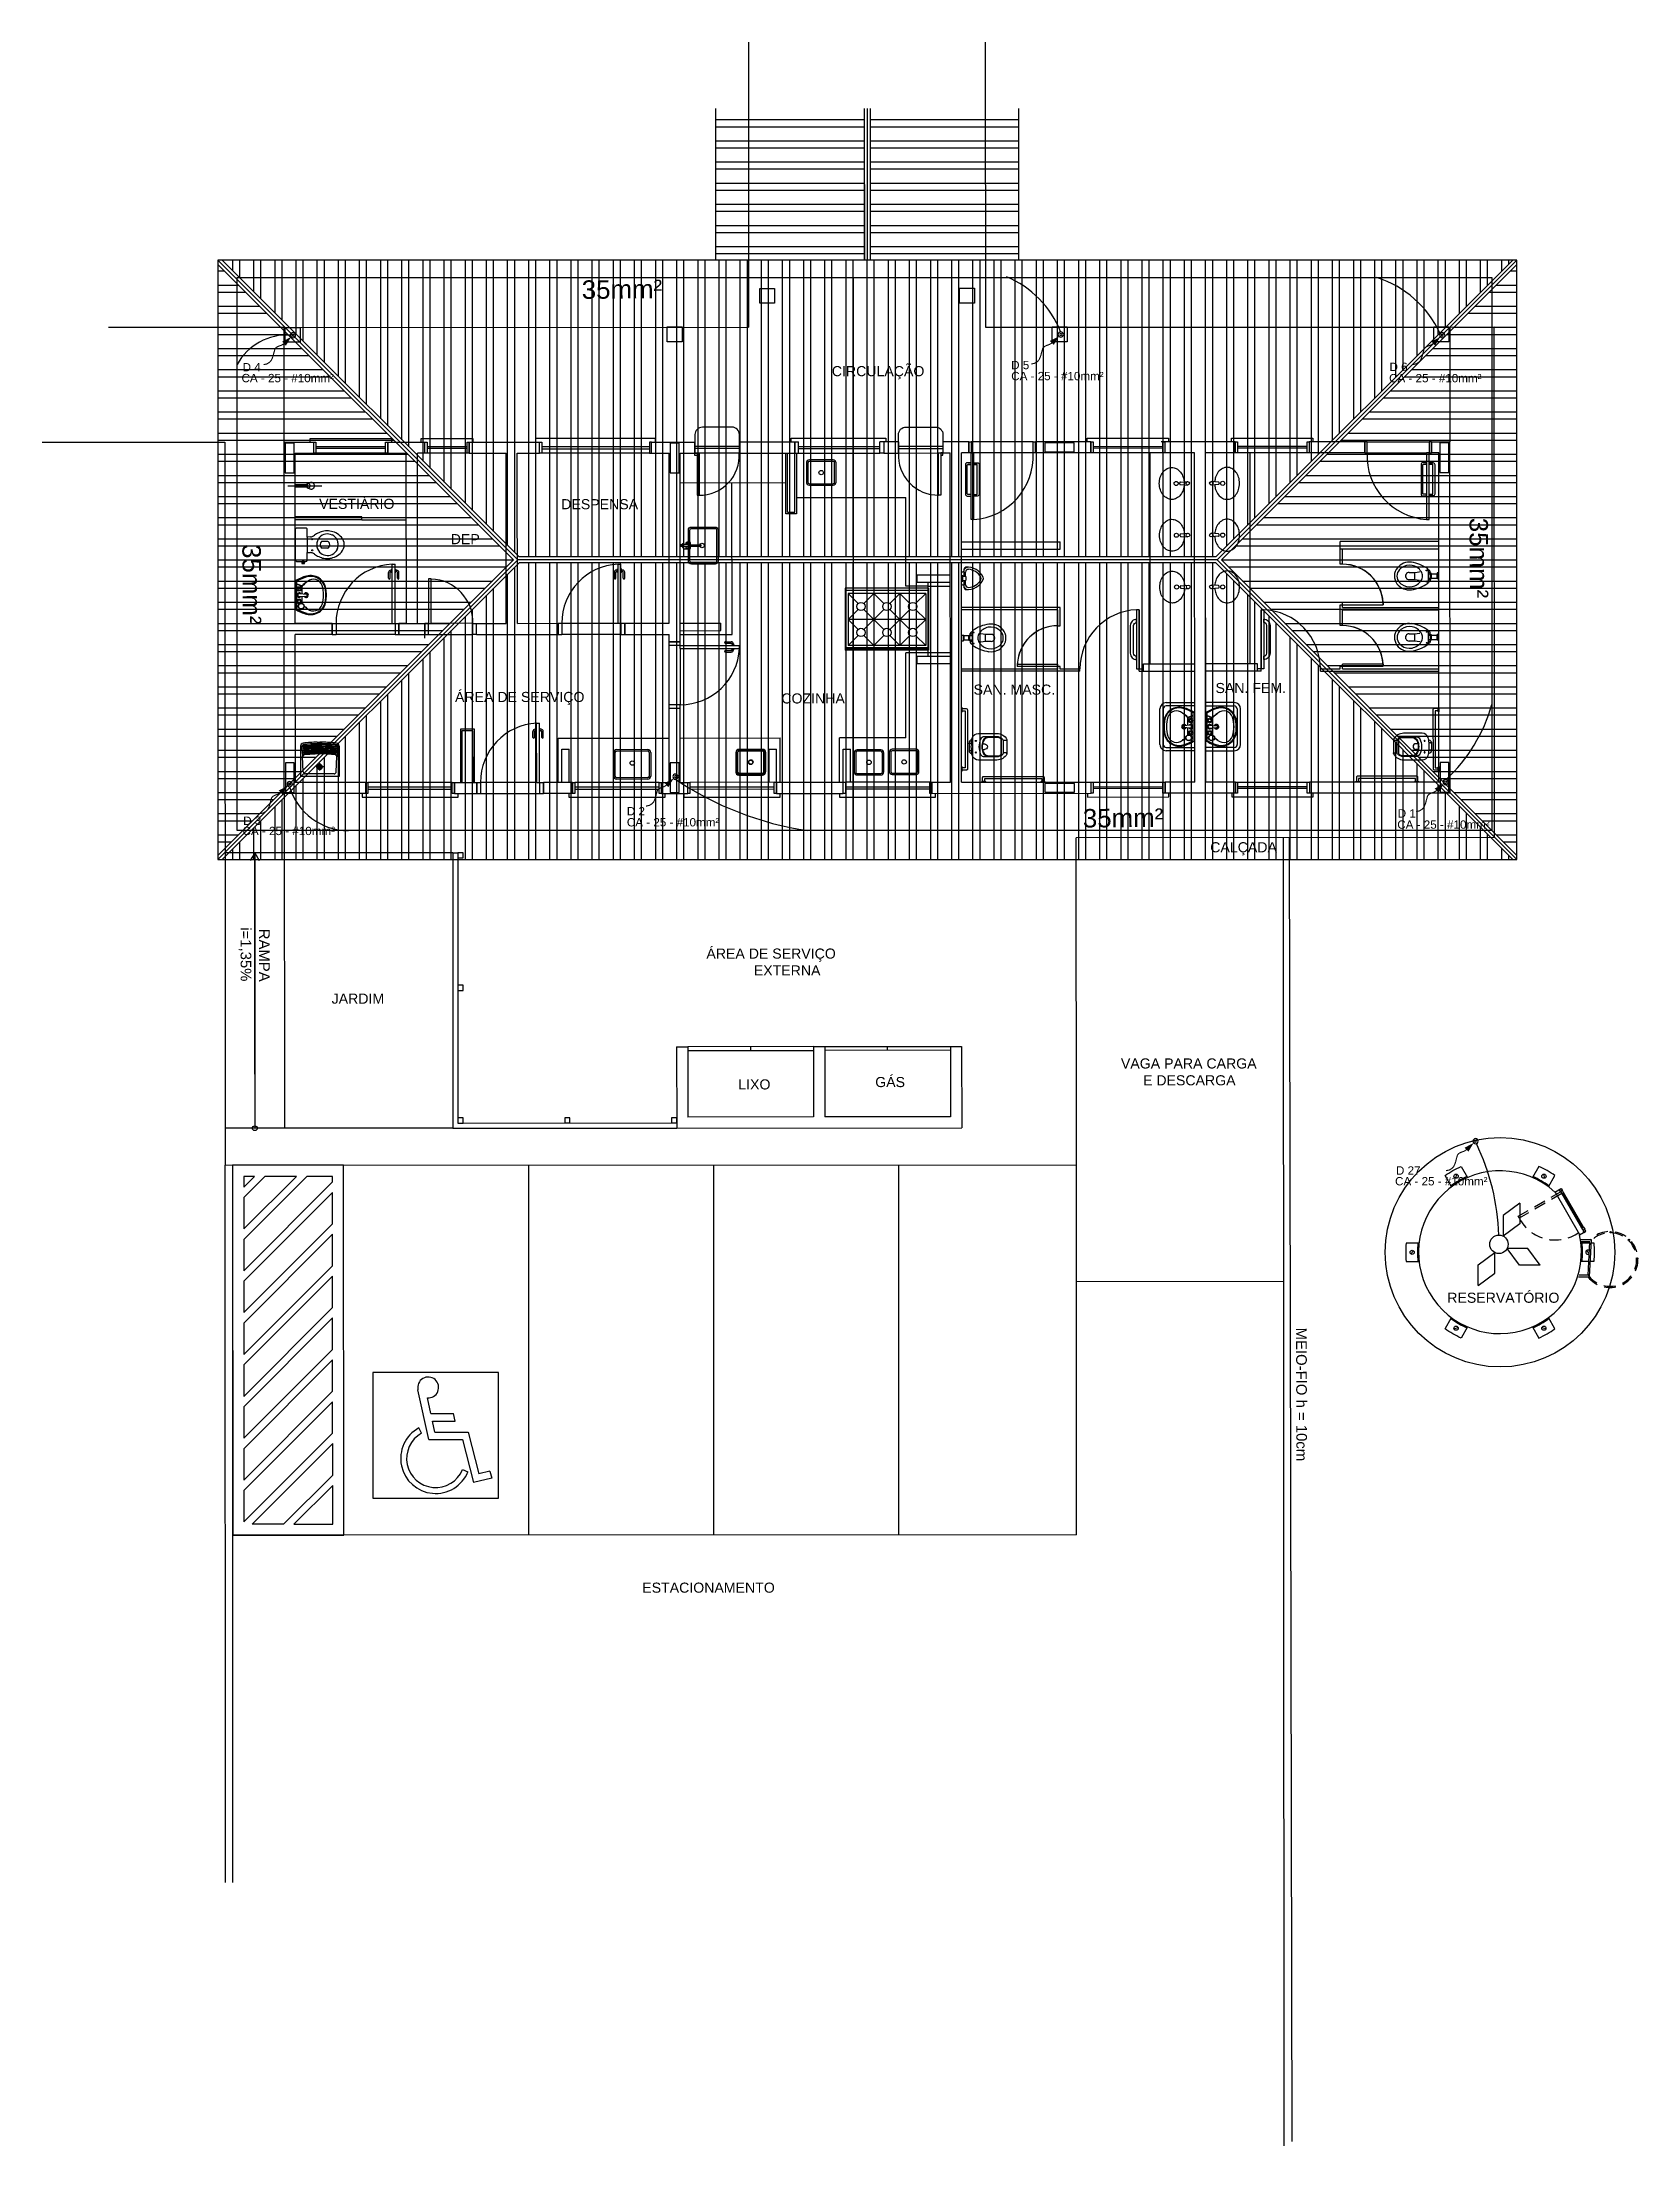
# Model space of a CAD drawing. Extents: x -192 to 167, y 237 to 369.
# Drawn here: x 145.23 to 166.79, y 252.89 to 281.32 of the extents above; entities that cross this region are included whole.
import ezdxf

# ---------------------------------------------------------------- set-up
doc = ezdxf.new("R2010")
doc.units = 0
doc.header["$LTSCALE"] = 0.1
doc.set_wipeout_variables(frame=1)
doc.linetypes.add('HIDDEN', pattern=[9.525, 6.35, -3.175])
doc.linetypes.add('TRAÇO-2PTOS_P', pattern=[0.625, 0.25, -0.125, 0, -0.125, 0, -0.125])
doc.layers.get('0').update_dxf_attribs({"linetype": 'CONTINUOUS'})
for name, color, linetype in [('01', 1, 'CONTINUOUS'), ('100-txt_t4', 1, 'CONTINUOUS'), ('75-0', 7, 'CONTINUOUS'), ('A-PAREDE', 5, 'CONTINUOUS'), ('A-PISOS-NIVEL', 1, 'CONTINUOUS'), ('A-REVESTIMENTO', 8, 'CONTINUOUS'), ('AR-ALV', 5, 'CONTINUOUS'), ('ARQ-ALV-VISTA1', 1, 'CONTINUOUS'), ('ARQ-ALV-VISTA2', 1, 'CONTINUOUS'), ('ARQ-COB-PROJ', 8, 'TRAÇO-2PTOS_P'), ('ARQ-PIS-VISTA', 8, 'CONTINUOUS'), ('ARQ-TXT-1_050', 2, 'CONTINUOUS'), ('ARQ-TXT-1_075', 2, 'CONTINUOUS'), ('EST-MET-CORTE', 5, 'CONTINUOUS'), ('FARADAY', 6, 'HIDDEN'), ('GER_PARA-RAIO', 5, 'PARA-RAIO'), ('PRES-AZUL', 164, 'CONTINUOUS'), ('SPD_BLK_SÍMBOLOS', 1, 'CONTINUOUS')]:
    doc.layers.add(name, color=color, linetype=linetype)
doc.styles.add('ESC-50-A20', font='arial.ttf', dxfattribs={"height": 0.1})
doc.styles.get("Standard").update_dxf_attribs({"font": 'ARIALUNI.TTF'})
doc.styles.add('T4', font='arial.ttf')
doc.linetypes.add('PARA-RAIO', pattern='A,0.5,-0.15,["/",Standard,S=0.15,R=0,X=-0.1,Y=-0.075],-0.05', length=0.7)
pattern_1 = [(270, (280.20343, 310.89745), (0.28575, 2e-09), []), (270, (280.10818, 310.8022), (0.28575, 2e-09), [])]
pattern_2 = [(3e-07, (280.20343, 310.89745), (-2e-09, 0.28575), []), (3e-07, (280.29868, 310.8022), (-2e-09, 0.28575), [])]

msp = doc.modelspace()

# ---------------------------------------------------------------- texts
at = {"layer": '100-txt_t4', "style": 'T4'}
msp.add_text('CA - 25 - #10mm²', height=0.1125, dxfattribs=at).set_placement((163.51, 265.869))
at = {"layer": 'ARQ-ALV-VISTA1', "color": 251, "ltscale": 0.1, "char_height": 0.13653, "attachment_point": 1, "style": 'ESC-50-A20'}
for s, insert in [('\\pi1.3469;RESERVATÓRIO       ', (162.868, 264.419)), ('\\pi0.76027;ESTACIONAMENTO       ', (152.579, 260.501))]:
    msp.add_mtext_dynamic_manual_height_columns(s, width=4.46064, gutter_width=1, heights=[0], dxfattribs=dict(at, insert=insert))
at = {"layer": 'ARQ-TXT-1_075', "color": 251, "insert": (162.315, 264.682), "char_height": 0.144, "width": 3.24737, "attachment_point": 1, "rotation": 270.1139, "style": 'ESC-50-A20'}
msp.add_mtext('\\pi0.73498;MEIO-FIO h = 10cm', dxfattribs=at)

# ---------------------------------------------------------------- blocks, each defined once
blk = doc.blocks.new('SERV')
at = {"layer": 'A-PISOS-NIVEL'}
h = blk.add_hatch(dxfattribs=at)
h.set_pattern_fill('ANSI32', color=251, scale=0.03, angle=-135, style=0)
h.set_pattern_definition(pattern_1)
h.paths.add_polyline_path([(4.067, -4.01), (13.483, -4.01), (17.493, 0), (9.033, 0), (0.057, 0)])
h = blk.add_hatch(dxfattribs=at)
h.set_pattern_fill('ANSI32', color=251, scale=0.03, angle=-45, style=0)
h.set_pattern_definition(pattern_2)
h.paths.add_polyline_path([(0, -8.043), (3.993, -4.05), (0, -0.057)])
at = {"layer": 'A-REVESTIMENTO'}
h = blk.add_hatch(dxfattribs=at)
h.set_pattern_fill('ANSI32', color=252, scale=0.03, angle=135)
h.set_pattern_definition([(179.99998, (-224.43863, -54.15093), (-1.2e-07, -0.28575), []), (179.99998, (-224.53388, -54.05568), (-1.2e-07, -0.28575), [])])
h.paths.add_polyline_path([(8.732, 2.05), (6.722, 2.05), (6.722, 0), (8.732, 0)])
h = blk.add_hatch(dxfattribs=at)
h.set_pattern_fill('ANSI32', color=252, scale=0.03, angle=135)
h.set_pattern_definition([(179.99998, (-222.34863, -54.15093), (-1.2e-07, -0.28575), []), (179.99998, (-222.44388, -54.05568), (-1.2e-07, -0.28575), [])])
h.paths.add_polyline_path([(10.822, 2.05), (8.812, 2.05), (8.812, 0), (10.822, 0)])
at = {"color": 251}
for p, q in [((3.171, -8.008), (3.172, -11.73)), ((3.241, -8.008), (3.242, -11.66))]:
    blk.add_line(p, q, dxfattribs=at)
at = {"layer": '01', "color": 252}
for p, q in [((8.732, 2.05), (8.732, 0)), ((8.772, 2.05), (8.772, 0)), ((8.812, 2.05), (8.812, 0))]:
    blk.add_line(p, q, dxfattribs=at)
for points in [[(6.722, 2.05), (6.722, 0)], [(10.822, 0), (10.822, 2.05)]]:
    blk.add_lwpolyline(points, dxfattribs=at)
at = {"layer": 'A-PISOS-NIVEL', "color": 251}
for p, q in [((7.167, 2.948), (7.168, -0.906)), ((10.367, 2.948), (10.368, -0.905)), ((4.067, -4.01), (0.057, 0)), ((13.483, -4.01), (17.493, 0)), ((4.05, -4.05), (0, 0)), ((3.993, -4.05), (0, -0.057)), ((13.5, -4.05), (17.55, 0)), ((13.557, -4.05), (17.55, -0.057)), ((0.296, -0.909), (-1.481, -0.909)), ((0.893, -0.909), (0.093, -0.909)), ((0.893, -0.909), (7.168, -0.906)), ((0.894, -2.459), (0.893, -0.909)), ((10.368, -0.905), (16.643, -0.903)), ((16.643, -0.903), (17.243, -0.902)), ((16.643, -0.903), (16.644, -2.453)), ((17.246, -7.802), (17.243, -0.902)), ((-2.376, -2.459), (0.094, -2.459)), ((0.094, -2.459), (0.098, -12.231)), ((0.896, -7.209), (0.894, -2.459)), ((0.894, -2.459), (1.294, -2.459)), ((1.294, -2.609), (1.294, -2.459)), ((2.264, -2.523), (1.324, -2.524)), ((2.264, -2.543), (1.324, -2.544)), ((2.294, -2.458), (2.795, -2.458)), ((2.294, -2.608), (2.294, -2.458)), ((2.795, -2.608), (2.795, -2.458)), ((3.365, -2.523), (2.826, -2.523)), ((3.365, -2.543), (2.826, -2.543)), ((3.395, -2.458), (4.344, -2.457)), ((3.395, -2.608), (3.395, -2.458)), ((4.344, -2.607), (4.344, -2.457)), ((4.374, -2.517), (5.828, -2.517)), ((4.374, -2.547), (5.828, -2.547)), ((5.858, -2.457), (6.444, -2.457)), ((5.858, -2.607), (5.858, -2.457)), ((6.444, -2.607), (6.444, -2.457)), ((6.444, -2.607), (6.444, -2.457)), ((7.044, -2.516), (6.444, -2.516)), ((7.044, -2.546), (6.444, -2.546)), ((7.044, -2.456), (7.794, -2.456)), ((7.044, -2.459), (7.044, -2.609)), ((7.044, -2.609), (7.044, -2.459)), ((7.794, -2.456), (7.844, -2.456)), ((7.794, -2.456), (7.794, -2.606)), ((7.794, -2.606), (7.794, -2.456)), ((7.844, -2.606), (7.844, -2.456)), ((7.844, -2.516), (8.944, -2.516)), ((7.844, -2.546), (8.944, -2.546)), ((8.944, -2.606), (8.944, -2.456)), ((8.994, -2.456), (8.944, -2.456)), ((9.194, -2.456), (8.994, -2.456)), ((8.994, -2.456), (8.994, -2.606)), ((9.194, -2.456), (9.194, -2.606)), ((9.194, -2.515), (9.794, -2.514)), ((9.194, -2.545), (9.794, -2.544)), ((10.144, -2.455), (9.794, -2.455)), ((9.794, -2.455), (9.794, -2.605)), ((10.144, -2.605), (10.144, -2.455)), ((10.144, -2.455), (10.144, -2.605)), ((11.014, -2.455), (10.174, -2.455)), ((11.794, -2.454), (11.044, -2.455)), ((11.044, -2.605), (11.044, -2.455)), ((11.044, -2.455), (11.044, -2.605)), ((11.794, -2.454), (11.794, -2.604)), ((11.794, -2.454), (11.794, -2.604)), ((12.764, -2.519), (11.824, -2.52)), ((12.764, -2.539), (11.824, -2.54)), ((12.794, -2.454), (12.744, -2.454)), ((13.744, -2.454), (12.794, -2.454)), ((12.794, -2.454), (12.794, -2.604)), ((12.794, -2.454), (12.794, -2.604)), ((12.794, -2.454), (12.794, -2.604)), ((13.744, -2.454), (13.744, -2.604)), ((13.744, -2.454), (13.744, -2.604)), ((14.714, -2.518), (13.774, -2.519)), ((14.714, -2.538), (13.774, -2.539)), ((15.494, -2.453), (14.744, -2.453)), ((14.744, -2.453), (14.744, -2.603)), ((14.744, -2.453), (14.744, -2.603)), ((15.494, -2.603), (15.494, -2.453)), ((15.494, -2.603), (15.494, -2.453)), ((15.524, -2.453), (16.364, -2.453)), ((16.394, -2.453), (16.644, -2.453)), ((16.394, -2.603), (16.394, -2.453)), ((16.394, -2.603), (16.394, -2.453)), ((16.394, -2.453), (16.394, -2.603)), ((16.646, -7.203), (16.644, -2.453)), ((1.045, -4.909), (1.044, -2.609)), ((1.044, -2.609), (1.294, -2.609)), ((2.264, -2.608), (1.324, -2.609)), ((2.294, -2.608), (2.544, -2.608)), ((2.545, -4.908), (2.544, -2.608)), ((2.795, -2.608), (2.694, -2.608)), ((2.695, -4.908), (2.694, -2.608)), ((3.365, -2.608), (2.825, -2.608)), ((3.395, -2.608), (3.894, -2.608)), ((3.895, -4.908), (3.894, -2.608)), ((4.044, -2.608), (4.344, -2.607)), ((4.045, -4.908), (4.044, -2.608)), ((5.828, -2.607), (4.374, -2.607)), ((5.858, -2.607), (6.094, -2.607)), ((6.095, -4.907), (6.094, -2.607)), ((6.244, -2.607), (6.444, -2.607)), ((6.245, -5.157), (6.244, -2.607)), ((7.044, -2.606), (6.444, -2.607)), ((7.044, -2.606), (7.794, -2.606)), ((7.694, -3.406), (7.694, -2.606)), ((7.794, -2.606), (7.844, -2.606)), ((7.794, -3.406), (7.794, -2.606)), ((7.844, -2.606), (8.944, -2.606)), ((8.994, -2.606), (8.944, -2.606)), ((8.994, -2.606), (9.194, -2.606)), ((9.194, -2.606), (9.794, -2.605)), ((9.794, -2.605), (9.894, -2.605)), ((9.896, -7.055), (9.894, -2.605)), ((10.046, -7.055), (10.044, -2.605)), ((10.144, -2.605), (10.044, -2.605)), ((10.144, -2.605), (10.044, -2.605)), ((11.014, -2.605), (10.209, -2.605)), ((11.794, -2.604), (11.044, -2.605)), ((12.764, -2.604), (11.824, -2.604)), ((12.595, -5.454), (12.594, -2.604)), ((13.194, -2.604), (12.794, -2.604)), ((13.196, -7.054), (13.194, -2.604)), ((13.346, -7.054), (13.344, -2.604)), ((13.744, -2.604), (13.344, -2.604)), ((14.714, -2.603), (13.774, -2.604)), ((13.945, -5.454), (13.944, -2.604)), ((15.494, -2.603), (14.744, -2.603)), ((15.524, -2.603), (16.329, -2.603)), ((16.494, -2.603), (16.394, -2.603)), ((16.494, -2.603), (16.394, -2.603)), ((16.496, -7.053), (16.494, -2.603)), ((0.944, -3.049), (1.404, -3.049)), ((1.044, -3.034), (1.044, -3.064)), ((1.214, -3.034), (1.044, -3.034)), ((1.044, -3.064), (1.214, -3.064)), ((1.212, -3.078), (1.252, -3.092)), ((1.214, -3.064), (1.214, -3.034)), ((1.251, -3.006), (1.219, -3.019)), ((6.244, -3.007), (7.674, -3.006)), ((6.945, -5.056), (6.944, -3.006)), ((12.995, -3.025), (12.995, -3.007)), ((13.002, -2.999), (13.1, -2.991)), ((13.003, -3.033), (13.1, -3.039)), ((13.517, -2.998), (13.42, -2.991)), ((13.517, -3.031), (13.42, -3.039)), ((13.525, -3.023), (13.525, -3.006)), ((7.694, -3.406), (7.794, -3.406)), ((7.814, -3.206), (9.294, -3.205)), ((9.295, -4.405), (9.294, -3.205)), ((1.944, -3.468), (1.044, -3.469)), ((1.944, -3.508), (1.044, -3.509)), ((1.044, -3.638), (1.044, -3.845)), ((1.135, -3.62), (1.062, -3.62)), ((1.165, -3.62), (1.135, -3.62)), ((1.188, -3.62), (1.165, -3.62)), ((1.207, -3.742), (1.207, -3.638)), ((1.944, -3.508), (1.944, -3.468)), ((1.944, -3.508), (2.544, -3.508)), ((13.006, -3.699), (13.103, -3.691)), ((13.518, -3.698), (13.42, -3.691)), ((1.044, -3.845), (1.045, -4.052)), ((1.252, -3.739), (1.207, -3.742)), ((1.207, -4.052), (1.207, -3.948)), ((1.207, -3.948), (1.252, -3.951)), ((1.482, -3.8), (1.397, -3.8)), ((1.397, -3.889), (1.482, -3.889)), ((6.326, -3.841), (6.326, -3.815)), ((6.326, -3.821), (6.386, -3.822)), ((6.326, -3.825), (6.386, -3.826)), ((6.326, -3.896), (6.326, -3.871)), ((6.326, -3.886), (6.386, -3.886)), ((6.326, -3.89), (6.386, -3.89)), ((6.386, -3.841), (6.386, -3.816)), ((6.386, -3.896), (6.386, -3.871)), ((10.044, -3.805), (11.377, -3.805)), ((10.044, -3.905), (11.377, -3.905)), ((11.377, -3.905), (11.377, -3.805)), ((12.999, -3.725), (12.998, -3.707)), ((13.006, -3.733), (13.104, -3.739)), ((13.517, -3.731), (13.42, -3.739)), ((13.525, -3.723), (13.525, -3.706)), ((16.494, -3.803), (15.161, -3.803)), ((15.162, -3.903), (15.161, -3.803)), ((16.494, -3.903), (15.162, -3.903)), ((15.162, -4.108), (15.162, -3.903)), ((15.192, -4.108), (15.192, -3.903)), ((4.05, -4.05), (0, -8.1)), ((3.993, -4.05), (0, -8.043)), ((4.067, -4.09), (0.057, -8.1)), ((1.063, -4.07), (1.136, -4.07)), ((1.136, -4.081), (1.133, -4.081)), ((1.133, -4.081), (1.133, -4.097)), ((1.133, -4.097), (1.151, -4.097)), ((1.136, -4.07), (1.136, -4.081)), ((1.151, -4.097), (1.169, -4.097)), ((1.166, -4.081), (1.166, -4.07)), ((1.166, -4.07), (1.188, -4.07)), ((1.169, -4.081), (1.166, -4.081)), ((1.169, -4.097), (1.169, -4.081)), ((2.305, -4.299), (2.305, -4.219)), ((2.325, -4.299), (2.325, -4.219)), ((2.335, -4.189), (2.35, -4.189)), ((2.335, -4.209), (2.35, -4.209)), ((2.35, -4.224), (2.35, -4.174)), ((2.35, -4.174), (2.355, -4.174)), ((2.35, -4.224), (2.355, -4.224)), ((2.355, -4.908), (2.355, -4.108)), ((2.355, -4.108), (2.395, -4.108)), ((2.395, -4.908), (2.395, -4.108)), ((2.4, -4.174), (2.395, -4.174)), ((2.4, -4.224), (2.395, -4.224)), ((2.4, -4.224), (2.4, -4.174)), ((2.415, -4.189), (2.4, -4.189)), ((2.415, -4.209), (2.4, -4.209)), ((2.425, -4.299), (2.425, -4.219)), ((2.445, -4.299), (2.445, -4.219)), ((13.5, -4.05), (4.05, -4.05)), ((13.483, -4.01), (4.067, -4.01)), ((13.483, -4.09), (4.067, -4.09)), ((5.355, -4.297), (5.355, -4.217)), ((5.375, -4.297), (5.375, -4.217)), ((5.385, -4.187), (5.4, -4.187)), ((5.385, -4.207), (5.4, -4.207)), ((5.4, -4.222), (5.4, -4.172)), ((5.4, -4.172), (5.405, -4.172)), ((5.4, -4.222), (5.405, -4.222)), ((5.405, -4.907), (5.405, -4.107)), ((5.405, -4.107), (5.445, -4.107)), ((5.445, -4.907), (5.445, -4.107)), ((5.45, -4.172), (5.445, -4.172)), ((5.45, -4.222), (5.445, -4.222)), ((5.45, -4.222), (5.45, -4.172)), ((5.465, -4.187), (5.45, -4.187)), ((5.465, -4.207), (5.45, -4.207)), ((5.475, -4.297), (5.475, -4.217)), ((5.495, -4.297), (5.495, -4.217)), ((9.445, -4.355), (9.445, -4.255)), ((9.895, -4.255), (9.445, -4.255)), ((10.045, -4.125), (10.045, -4.125)), ((10.045, -4.263), (10.063, -4.263)), ((10.082, -4.206), (10.054, -4.215)), ((10.063, -4.338), (10.063, -4.263)), ((10.082, -4.272), (10.082, -4.173)), ((10.1, -4.272), (10.1, -4.215)), ((10.195, -4.16), (10.195, -4.189)), ((15.192, -4.108), (15.162, -4.108)), ((16.093, -4.219), (16.172, -4.219)), ((16.172, -4.219), (16.234, -4.211)), ((16.172, -4.316), (16.172, -4.219)), ((16.234, -4.211), (16.235, -4.209)), ((16.349, -4.182), (16.349, -4.179)), ((16.349, -4.182), (16.349, -4.353)), ((16.349, -4.218), (16.375, -4.218)), ((16.349, -4.238), (16.375, -4.238)), ((16.375, -4.238), (16.375, -4.205)), ((16.375, -4.238), (16.381, -4.238)), ((16.381, -4.297), (16.381, -4.238)), ((16.395, -4.238), (16.465, -4.237)), ((16.395, -4.297), (16.395, -4.238)), ((16.465, -4.234), (16.465, -4.3)), ((16.47, -4.232), (16.467, -4.232)), ((16.47, -4.229), (16.47, -4.232)), ((16.47, -4.232), (16.47, -4.302)), ((16.495, -4.227), (16.472, -4.227)), ((1.045, -4.337), (1.045, -4.715)), ((1.065, -4.713), (1.065, -4.339)), ((1.065, -4.373), (1.141, -4.4)), ((1.065, -4.374), (1.137, -4.41)), ((1.101, -4.506), (1.196, -4.514)), ((1.101, -4.546), (1.196, -4.538)), ((1.137, -4.509), (1.137, -4.41)), ((1.137, -4.638), (1.137, -4.543)), ((2.88, -4.308), (2.845, -4.308)), ((2.845, -4.308), (2.845, -4.908)), ((2.88, -4.908), (2.88, -4.308)), ((9.6, -4.43), (8.473, -4.43)), ((8.473, -4.43), (8.473, -5.27)), ((9.6, -4.465), (8.473, -4.465)), ((8.512, -4.505), (8.647, -4.64)), ((9.562, -4.505), (8.512, -4.505)), ((8.512, -4.505), (8.512, -5.205)), ((8.726, -4.64), (8.862, -4.505)), ((8.862, -4.505), (8.997, -4.64)), ((8.862, -4.505), (8.862, -5.205)), ((9.212, -4.505), (9.076, -4.64)), ((9.347, -4.64), (9.212, -4.505)), ((9.212, -4.505), (9.212, -5.205)), ((9.595, -4.405), (9.295, -4.405)), ((9.562, -4.505), (9.426, -4.64)), ((9.895, -4.355), (9.445, -4.355)), ((9.562, -4.505), (9.562, -5.205)), ((9.595, -5.355), (9.595, -4.355)), ((9.895, -4.355), (9.595, -4.355)), ((9.895, -4.408), (9.595, -4.408)), ((9.6, -4.43), (9.6, -5.27)), ((10.045, -4.338), (10.063, -4.338)), ((10.082, -4.394), (10.054, -4.385)), ((10.063, -4.272), (10.098, -4.272)), ((10.063, -4.328), (10.098, -4.328)), ((10.082, -4.428), (10.082, -4.328)), ((10.1, -4.385), (10.1, -4.328)), ((10.108, -4.318), (10.108, -4.282)), ((10.195, -4.413), (10.195, -4.441)), ((13.002, -4.425), (13.002, -4.407)), ((13.009, -4.399), (13.107, -4.391)), ((13.009, -4.432), (13.107, -4.439)), ((13.518, -4.398), (13.42, -4.391)), ((13.518, -4.431), (13.42, -4.439)), ((13.525, -4.423), (13.525, -4.406)), ((16.093, -4.316), (16.172, -4.316)), ((16.172, -4.316), (16.234, -4.324)), ((16.234, -4.324), (16.235, -4.326)), ((16.349, -4.297), (16.376, -4.297)), ((16.349, -4.317), (16.376, -4.317)), ((16.349, -4.353), (16.349, -4.356)), ((16.376, -4.297), (16.376, -4.33)), ((16.376, -4.297), (16.381, -4.297)), ((16.395, -4.297), (16.465, -4.297)), ((16.47, -4.302), (16.467, -4.302)), ((16.47, -4.302), (16.47, -4.305)), ((16.495, -4.307), (16.472, -4.307)), ((1.065, -4.674), (1.085, -4.674)), ((1.065, -4.678), (1.085, -4.678)), ((1.072, -4.674), (1.086, -4.667)), ((1.078, -4.674), (1.085, -4.671)), ((8.512, -4.855), (8.647, -4.72)), ((8.726, -4.72), (8.997, -4.99)), ((8.997, -4.72), (8.726, -4.99)), ((9.076, -4.72), (9.347, -4.99)), ((9.347, -4.72), (9.076, -4.99)), ((9.562, -4.855), (9.426, -4.72)), ((11.378, -4.695), (10.045, -4.695)), ((11.348, -4.725), (10.045, -4.725)), ((11.348, -4.725), (10.045, -4.725)), ((11.348, -4.939), (11.348, -4.725)), ((11.378, -4.939), (11.378, -4.695)), ((12.445, -4.724), (12.411, -4.725)), ((12.411, -4.725), (12.411, -5.524)), ((12.445, -4.724), (12.445, -5.524)), ((12.445, -5.554), (12.445, -4.724)), ((14.095, -5.554), (14.095, -4.724)), ((14.095, -4.724), (14.095, -5.524)), ((14.095, -4.724), (14.125, -4.724)), ((14.125, -4.724), (14.095, -4.724)), ((14.125, -4.724), (14.125, -4.724)), ((14.129, -4.724), (14.129, -5.524)), ((15.162, -4.658), (15.742, -4.657)), ((15.162, -4.938), (15.162, -4.658)), ((15.742, -4.627), (15.192, -4.628)), ((15.192, -4.693), (15.192, -4.628)), ((15.192, -4.693), (15.192, -4.628)), ((15.192, -4.693), (15.192, -4.658)), ((15.192, -4.693), (16.495, -4.693)), ((15.192, -4.723), (16.495, -4.723)), ((15.192, -4.723), (16.495, -4.723)), ((15.192, -4.938), (15.192, -4.723)), ((15.742, -4.627), (15.742, -4.657)), ((1.545, -4.909), (1.045, -4.909)), ((1.046, -7.059), (1.045, -5.059)), ((1.545, -5.059), (1.045, -5.059)), ((1.545, -5.059), (1.545, -4.909)), ((1.545, -4.909), (1.545, -5.059)), ((1.545, -4.909), (1.595, -4.909)), ((1.545, -5.059), (1.595, -5.059)), ((1.595, -4.909), (2.355, -4.908)), ((1.595, -4.909), (1.595, -5.059)), ((2.395, -5.058), (1.595, -5.059)), ((2.355, -4.908), (2.395, -4.908)), ((2.395, -4.908), (2.395, -5.058)), ((2.395, -4.908), (2.445, -4.908)), ((2.395, -5.058), (2.445, -5.058)), ((2.445, -5.058), (2.445, -4.908)), ((2.545, -4.908), (2.445, -4.908)), ((2.445, -4.908), (2.445, -5.058)), ((2.445, -5.058), (2.795, -5.058)), ((2.695, -4.908), (2.795, -4.908)), ((2.795, -5.058), (2.795, -4.908)), ((2.845, -4.908), (2.795, -4.908)), ((2.795, -4.908), (2.795, -5.058)), ((2.795, -5.108), (2.795, -4.958)), ((2.795, -5.058), (2.845, -5.058)), ((2.845, -5.058), (2.845, -4.908)), ((2.845, -4.908), (2.88, -4.908)), ((2.845, -5.058), (3.445, -5.058)), ((3.445, -4.905), (2.885, -4.908)), ((3.445, -5.058), (3.445, -4.908)), ((3.445, -4.908), (3.495, -4.908)), ((3.495, -5.058), (3.445, -5.058)), ((3.495, -5.058), (3.495, -4.908)), ((3.495, -4.908), (3.895, -4.908)), ((3.495, -5.058), (3.495, -4.908)), ((3.495, -5.058), (3.495, -4.908)), ((3.495, -5.058), (3.495, -4.908)), ((3.495, -5.058), (4.595, -5.057)), ((4.045, -4.908), (4.595, -4.907)), ((4.595, -5.057), (4.595, -4.907)), ((4.595, -4.907), (4.595, -5.057)), ((4.595, -4.907), (4.645, -4.907)), ((4.595, -5.057), (4.645, -5.057)), ((4.645, -4.907), (5.405, -4.907)), ((4.645, -4.907), (4.645, -5.057)), ((5.445, -5.057), (4.645, -5.057)), ((5.405, -4.907), (5.445, -4.907)), ((5.445, -4.907), (5.445, -5.057)), ((5.445, -4.907), (5.495, -4.907)), ((5.445, -5.057), (5.495, -5.057)), ((5.495, -5.057), (5.495, -4.907)), ((5.495, -4.907), (6.095, -4.907)), ((5.495, -4.907), (5.495, -5.057)), ((5.495, -5.057), (6.095, -5.057)), ((6.095, -5.157), (6.095, -5.057)), ((6.245, -4.907), (6.795, -4.906)), ((6.245, -5.007), (6.795, -5.006)), ((6.245, -5.057), (6.945, -5.056)), ((6.795, -5.006), (6.795, -4.906)), ((8.647, -4.99), (8.512, -4.855)), ((9.562, -4.855), (8.512, -4.855)), ((8.647, -5.07), (8.512, -5.205)), ((8.862, -5.205), (8.726, -5.07)), ((8.997, -5.07), (8.862, -5.205)), ((9.076, -5.07), (9.212, -5.205)), ((9.212, -5.205), (9.347, -5.07)), ((9.426, -4.99), (9.562, -4.855)), ((9.426, -5.07), (9.562, -5.205)), ((10.045, -5.065), (10.068, -5.065)), ((10.07, -5.067), (10.07, -5.07)), ((10.07, -5.07), (10.07, -5.14)), ((10.07, -5.07), (10.073, -5.07)), ((10.075, -5.072), (10.075, -5.138)), ((10.145, -5.075), (10.075, -5.075)), ((10.145, -5.135), (10.145, -5.075)), ((10.159, -5.135), (10.159, -5.075)), ((10.164, -5.075), (10.159, -5.075)), ((10.164, -5.075), (10.164, -5.043)), ((10.191, -5.055), (10.164, -5.055)), ((10.191, -5.075), (10.164, -5.075)), ((10.191, -5.019), (10.191, -5.016)), ((10.191, -5.019), (10.191, -5.191)), ((10.306, -5.049), (10.304, -5.046)), ((10.368, -5.056), (10.306, -5.049)), ((10.446, -5.056), (10.368, -5.056)), ((10.368, -5.154), (10.368, -5.056)), ((11.348, -4.939), (11.378, -4.939)), ((15.192, -4.938), (15.162, -4.938)), ((16.093, -5.049), (16.172, -5.049)), ((16.172, -5.049), (16.234, -5.041)), ((16.172, -5.146), (16.172, -5.049)), ((16.234, -5.041), (16.236, -5.039)), ((16.349, -5.012), (16.349, -5.009)), ((16.349, -5.012), (16.349, -5.183)), ((16.349, -5.048), (16.376, -5.048)), ((16.349, -5.068), (16.376, -5.068)), ((16.376, -5.068), (16.376, -5.035)), ((16.376, -5.068), (16.381, -5.068)), ((16.381, -5.127), (16.381, -5.068)), ((16.395, -5.068), (16.465, -5.067)), ((16.395, -5.127), (16.395, -5.068)), ((16.465, -5.064), (16.465, -5.13)), ((16.47, -5.062), (16.467, -5.062)), ((16.47, -5.059), (16.47, -5.062)), ((16.47, -5.062), (16.47, -5.132)), ((16.495, -5.057), (16.472, -5.057)), ((6.095, -5.157), (6.245, -5.157)), ((6.245, -5.157), (6.095, -5.157)), ((6.095, -5.207), (6.095, -5.157)), ((6.095, -6.007), (6.095, -5.207)), ((6.245, -5.207), (6.095, -5.207)), ((6.245, -5.207), (6.245, -5.157)), ((6.245, -5.207), (7.045, -5.206)), ((6.245, -5.247), (6.245, -5.207)), ((6.245, -5.247), (7.045, -5.246)), ((6.245, -5.247), (6.245, -6.007)), ((6.855, -5.156), (6.935, -5.156)), ((6.855, -5.176), (6.935, -5.176)), ((6.855, -5.276), (6.935, -5.276)), ((6.855, -5.296), (6.935, -5.296)), ((6.93, -5.201), (6.98, -5.201)), ((6.93, -5.201), (6.93, -5.206)), ((6.93, -5.251), (6.93, -5.246)), ((6.93, -5.251), (6.98, -5.251)), ((6.945, -5.186), (6.945, -5.201)), ((6.945, -5.266), (6.945, -5.251)), ((6.965, -5.186), (6.965, -5.201)), ((6.965, -5.266), (6.965, -5.251)), ((6.98, -5.201), (6.98, -5.206)), ((6.98, -5.251), (6.98, -5.246)), ((7.045, -5.246), (7.045, -5.206)), ((9.6, -5.24), (8.473, -5.24)), ((9.6, -5.254), (8.473, -5.254)), ((9.6, -5.27), (8.473, -5.27)), ((9.562, -5.205), (8.512, -5.205)), ((9.295, -6.455), (9.295, -5.305)), ((9.595, -5.305), (9.295, -5.305)), ((9.445, -5.455), (9.445, -5.355)), ((9.895, -5.355), (9.445, -5.355)), ((9.895, -5.305), (9.595, -5.305)), ((9.895, -5.355), (9.595, -5.355)), ((10.045, -5.145), (10.068, -5.145)), ((10.07, -5.14), (10.07, -5.143)), ((10.07, -5.14), (10.073, -5.14)), ((10.145, -5.135), (10.075, -5.135)), ((10.164, -5.135), (10.159, -5.135)), ((10.191, -5.135), (10.164, -5.135)), ((10.164, -5.135), (10.164, -5.167)), ((10.191, -5.155), (10.164, -5.155)), ((10.191, -5.191), (10.191, -5.194)), ((10.306, -5.161), (10.304, -5.163)), ((10.368, -5.154), (10.306, -5.161)), ((10.446, -5.153), (10.368, -5.154)), ((16.093, -5.146), (16.172, -5.146)), ((16.172, -5.146), (16.234, -5.154)), ((16.234, -5.154), (16.236, -5.156)), ((16.349, -5.127), (16.376, -5.127)), ((16.349, -5.147), (16.376, -5.147)), ((16.349, -5.183), (16.349, -5.186)), ((16.376, -5.127), (16.376, -5.16)), ((16.376, -5.127), (16.381, -5.127)), ((16.395, -5.127), (16.465, -5.127)), ((16.47, -5.132), (16.467, -5.132)), ((16.47, -5.132), (16.47, -5.135)), ((16.495, -5.137), (16.472, -5.137)), ((9.895, -5.455), (9.445, -5.455)), ((11.348, -5.525), (10.045, -5.525)), ((11.645, -5.555), (10.045, -5.555)), ((10.798, -5.459), (11.348, -5.459)), ((11.378, -5.489), (10.798, -5.489)), ((11.348, -5.525), (11.348, -5.459)), ((11.348, -5.525), (11.348, -5.459)), ((11.348, -5.525), (11.348, -5.489)), ((11.378, -5.525), (11.378, -5.489)), ((11.645, -5.525), (11.378, -5.525)), ((11.645, -5.555), (11.645, -5.525)), ((12.411, -5.524), (12.445, -5.524)), ((12.445, -5.524), (12.504, -5.524)), ((12.445, -5.554), (12.504, -5.554)), ((12.495, -5.554), (13.195, -5.554)), ((12.504, -5.454), (13.195, -5.454)), ((12.504, -5.554), (12.504, -5.454)), ((14.045, -5.454), (13.345, -5.454)), ((14.045, -5.554), (13.345, -5.554)), ((14.095, -5.554), (14.037, -5.554)), ((14.045, -5.554), (14.045, -5.454)), ((14.095, -5.524), (14.045, -5.524)), ((14.129, -5.524), (14.095, -5.524)), ((14.895, -5.553), (14.895, -5.523)), ((14.895, -5.523), (15.162, -5.523)), ((14.895, -5.553), (16.495, -5.553)), ((15.162, -5.488), (15.742, -5.487)), ((15.162, -5.523), (15.162, -5.488)), ((15.742, -5.457), (15.192, -5.458)), ((15.192, -5.523), (15.192, -5.458)), ((15.192, -5.523), (15.192, -5.458)), ((15.192, -5.523), (15.192, -5.488)), ((15.192, -5.523), (16.495, -5.523)), ((15.742, -5.457), (15.742, -5.487)), ((6.245, -6.007), (6.095, -6.007)), ((6.095, -6.057), (6.095, -6.007)), ((6.096, -7.057), (6.095, -6.057)), ((6.245, -6.057), (6.095, -6.057)), ((6.245, -6.057), (6.095, -6.057)), ((6.245, -6.057), (6.245, -6.007)), ((6.246, -7.057), (6.245, -6.057)), ((12.726, -6.544), (12.725, -6.064)), ((12.77, -6.064), (12.771, -6.544)), ((12.81, -5.979), (13.195, -5.979)), ((13.195, -6.024), (12.81, -6.024)), ((13.175, -6.151), (13.099, -6.179)), ((13.175, -6.152), (13.103, -6.188)), ((13.103, -6.288), (13.103, -6.188)), ((13.175, -6.491), (13.175, -6.117)), ((13.195, -6.115), (13.195, -6.493)), ((13.73, -5.979), (13.345, -5.979)), ((13.345, -6.024), (13.73, -6.024)), ((13.345, -6.115), (13.345, -6.493)), ((13.365, -6.491), (13.365, -6.117)), ((13.365, -6.151), (13.442, -6.179)), ((13.365, -6.152), (13.438, -6.188)), ((13.438, -6.288), (13.438, -6.188)), ((13.77, -6.064), (13.771, -6.544)), ((13.816, -6.544), (13.815, -6.064)), ((1.342, -6.512), (1.376, -6.512)), ((1.345, -6.532), (1.376, -6.532)), ((1.409, -6.512), (1.375, -6.512)), ((1.407, -6.532), (1.375, -6.532)), ((4.255, -6.448), (4.255, -6.368)), ((4.275, -6.448), (4.275, -6.368)), ((4.285, -6.338), (4.3, -6.338)), ((4.285, -6.358), (4.3, -6.358)), ((4.3, -6.373), (4.3, -6.323)), ((4.3, -6.323), (4.305, -6.323)), ((4.3, -6.373), (4.305, -6.373)), ((4.306, -7.057), (4.305, -6.257)), ((4.305, -6.257), (4.345, -6.257)), ((4.346, -7.057), (4.345, -6.257)), ((4.35, -6.323), (4.345, -6.323)), ((4.35, -6.373), (4.345, -6.373)), ((4.35, -6.373), (4.35, -6.323)), ((4.365, -6.338), (4.35, -6.338)), ((4.365, -6.358), (4.35, -6.358)), ((4.375, -6.448), (4.375, -6.368)), ((4.395, -6.448), (4.395, -6.368)), ((4.595, -6.457), (6.095, -6.457)), ((4.596, -7.057), (4.595, -6.457)), ((6.245, -6.457), (7.595, -6.456)), ((7.596, -7.056), (7.595, -6.456)), ((9.295, -6.455), (8.395, -6.456)), ((8.396, -7.056), (8.395, -6.456)), ((13.139, -6.285), (13.044, -6.293)), ((13.139, -6.324), (13.044, -6.316)), ((13.103, -6.416), (13.103, -6.321)), ((13.168, -6.452), (13.155, -6.446)), ((13.162, -6.452), (13.155, -6.45)), ((13.175, -6.452), (13.155, -6.452)), ((13.175, -6.456), (13.155, -6.456)), ((13.365, -6.452), (13.386, -6.452)), ((13.365, -6.456), (13.386, -6.456)), ((13.373, -6.452), (13.386, -6.446)), ((13.379, -6.452), (13.386, -6.45)), ((13.401, -6.285), (13.497, -6.293)), ((13.401, -6.324), (13.497, -6.316)), ((13.438, -6.416), (13.438, -6.321)), ((1.116, -6.567), (1.116, -6.979)), ((1.142, -6.666), (1.137, -6.568)), ((1.142, -6.666), (1.144, -6.71)), ((1.153, -6.913), (1.143, -6.708)), ((1.169, -6.684), (1.164, -6.684)), ((1.346, -6.547), (1.376, -6.547)), ((1.348, -6.564), (1.376, -6.564)), ((1.349, -6.574), (1.376, -6.574)), ((1.351, -6.591), (1.376, -6.591)), ((1.352, -6.601), (1.376, -6.601)), ((1.354, -6.617), (1.376, -6.617)), ((1.355, -6.627), (1.376, -6.627)), ((1.357, -6.643), (1.376, -6.643)), ((1.358, -6.655), (1.376, -6.655)), ((1.36, -6.671), (1.376, -6.671)), ((1.405, -6.547), (1.376, -6.547)), ((1.403, -6.564), (1.376, -6.564)), ((1.402, -6.574), (1.376, -6.574)), ((1.4, -6.591), (1.376, -6.591)), ((1.399, -6.601), (1.376, -6.601)), ((1.397, -6.617), (1.376, -6.617)), ((1.396, -6.627), (1.376, -6.627)), ((1.395, -6.643), (1.376, -6.643)), ((1.393, -6.655), (1.376, -6.655)), ((1.391, -6.671), (1.376, -6.671)), ((1.376, -6.897), (1.376, -6.799)), ((1.582, -6.683), (1.587, -6.684)), ((1.599, -6.913), (1.608, -6.707)), ((1.61, -6.666), (1.608, -6.71)), ((1.61, -6.666), (1.614, -6.568)), ((1.636, -6.567), (1.636, -6.978)), ((4.646, -6.607), (4.746, -6.607)), ((4.646, -7.057), (4.646, -6.607)), ((4.746, -7.057), (4.746, -6.607)), ((5.347, -6.973), (5.347, -6.653)), ((5.367, -6.973), (5.367, -6.653)), ((5.387, -6.613), (5.807, -6.612)), ((5.387, -6.633), (5.807, -6.632)), ((5.827, -6.652), (5.827, -6.972)), ((5.847, -6.652), (5.847, -6.972)), ((7.446, -6.606), (7.546, -6.606)), ((7.446, -7.056), (7.446, -6.606)), ((7.546, -7.056), (7.546, -6.606)), ((8.446, -6.606), (8.546, -6.606)), ((8.446, -7.056), (8.446, -6.606)), ((8.546, -7.056), (8.546, -6.606)), ((8.596, -6.656), (8.596, -6.916)), ((8.616, -6.656), (8.616, -6.916)), ((8.956, -6.616), (8.636, -6.616)), ((8.956, -6.636), (8.636, -6.636)), ((8.976, -6.916), (8.976, -6.656)), ((8.996, -6.916), (8.996, -6.656)), ((9.07, -6.65), (9.07, -6.91)), ((9.09, -6.65), (9.09, -6.91)), ((9.43, -6.61), (9.11, -6.61)), ((9.43, -6.63), (9.11, -6.63)), ((9.45, -6.91), (9.45, -6.65)), ((9.47, -6.91), (9.47, -6.65)), ((12.811, -6.584), (13.196, -6.584)), ((13.196, -6.629), (12.811, -6.629)), ((13.731, -6.584), (13.346, -6.584)), ((13.346, -6.629), (13.731, -6.629)), ((1.996, -7.058), (1.046, -7.059)), ((1.636, -6.978), (1.116, -6.979)), ((1.569, -6.942), (1.182, -6.942)), ((1.327, -6.848), (1.376, -6.848)), ((1.425, -6.848), (1.376, -6.848)), ((1.996, -7.208), (1.996, -7.058)), ((1.996, -7.208), (1.996, -7.058)), ((3.166, -7.058), (2.026, -7.058)), ((3.196, -7.208), (3.196, -7.058)), ((3.196, -7.058), (3.496, -7.058)), ((3.496, -7.058), (3.496, -7.208)), ((3.496, -7.058), (3.546, -7.058)), ((3.496, -7.208), (3.496, -7.058)), ((4.306, -7.057), (3.546, -7.058)), ((3.546, -7.058), (3.546, -7.208)), ((4.306, -7.057), (4.346, -7.057)), ((4.346, -7.057), (4.346, -7.207)), ((4.346, -7.057), (4.396, -7.057)), ((4.396, -7.057), (4.396, -7.207)), ((4.79, -7.057), (4.396, -7.057)), ((4.396, -7.207), (4.396, -7.057)), ((4.79, -7.207), (4.79, -7.057)), ((4.79, -7.207), (4.79, -7.057)), ((4.79, -7.057), (4.79, -7.207)), ((4.79, -7.207), (4.79, -7.057)), ((5.96, -7.057), (4.82, -7.057)), ((5.807, -6.992), (5.387, -6.993)), ((5.807, -7.012), (5.387, -7.013)), ((5.99, -7.207), (5.99, -7.057)), ((5.99, -7.207), (5.99, -7.057)), ((5.99, -7.057), (6.096, -7.057)), ((5.99, -7.057), (5.99, -7.207)), ((5.99, -7.207), (5.99, -7.057)), ((6.246, -7.057), (6.346, -7.057)), ((6.246, -7.057), (6.346, -7.057)), ((6.346, -7.207), (6.346, -7.057)), ((6.346, -7.207), (6.346, -7.057)), ((7.516, -7.056), (6.376, -7.057)), ((7.546, -7.056), (8.446, -7.056)), ((7.546, -7.206), (7.546, -7.056)), ((7.546, -7.206), (7.546, -7.056)), ((8.446, -7.206), (8.446, -7.056)), ((8.446, -7.206), (8.446, -7.056)), ((9.616, -7.055), (8.476, -7.056)), ((8.636, -6.936), (8.956, -6.936)), ((8.636, -6.956), (8.956, -6.956)), ((9.11, -6.93), (9.43, -6.93)), ((9.11, -6.95), (9.43, -6.95)), ((9.646, -7.055), (9.896, -7.055)), ((9.646, -7.205), (9.646, -7.055)), ((10.046, -7.055), (11.796, -7.054)), ((11.796, -7.204), (11.796, -7.054)), ((11.826, -7.054), (12.766, -7.054)), ((13.196, -7.054), (12.796, -7.054)), ((12.796, -7.204), (12.796, -7.054)), ((13.746, -7.054), (13.346, -7.054)), ((13.746, -7.204), (13.746, -7.054)), ((13.746, -7.054), (13.746, -7.204)), ((13.746, -7.204), (13.746, -7.054)), ((13.776, -7.054), (14.716, -7.053)), ((16.496, -7.053), (14.746, -7.053)), ((14.746, -7.053), (14.746, -7.203)), ((14.746, -7.053), (14.746, -7.203)), ((1.996, -7.208), (0.896, -7.209)), ((0.896, -7.209), (0.898, -11.731)), ((2.026, -7.118), (3.166, -7.118)), ((2.026, -7.148), (3.166, -7.148)), ((3.196, -7.208), (3.496, -7.208)), ((3.496, -7.208), (3.546, -7.208)), ((3.546, -7.208), (4.346, -7.207)), ((4.346, -7.207), (4.396, -7.207)), ((4.79, -7.207), (4.396, -7.207)), ((4.82, -7.117), (5.96, -7.117)), ((4.82, -7.147), (5.96, -7.147)), ((5.99, -7.207), (6.346, -7.207)), ((6.376, -7.117), (7.516, -7.116)), ((6.376, -7.147), (7.516, -7.146)), ((7.546, -7.206), (8.446, -7.206)), ((7.866, -7.206), (8.291, -7.206)), ((8.476, -7.116), (9.616, -7.115)), ((8.476, -7.146), (9.616, -7.145)), ((9.646, -7.205), (11.796, -7.204)), ((12.766, -7.119), (11.826, -7.12)), ((12.766, -7.139), (11.826, -7.14)), ((13.746, -7.204), (12.796, -7.204)), ((14.716, -7.118), (13.776, -7.119)), ((14.716, -7.138), (13.776, -7.139)), ((16.646, -7.203), (14.746, -7.203)), ((17.246, -7.802), (11.596, -7.805)), ((11.598, -12.227), (11.596, -7.805)), ((0.896, -8.009), (0.096, -8.009)), ((0.496, -8.009), (0.498, -11.731)), ((3.171, -8.008), (0.896, -8.009)), ((3.171, -8.008), (3.241, -8.008)), ((6.197, -10.629), (6.198, -11.729)), ((6.197, -10.629), (6.347, -10.629)), ((8.047, -10.628), (6.347, -10.629)), ((6.347, -10.629), (6.348, -11.579)), ((6.347, -10.679), (8.047, -10.678)), ((7.197, -10.678), (7.197, -10.628)), ((8.047, -10.628), (8.197, -10.628)), ((8.047, -10.628), (8.048, -11.578)), ((8.197, -10.628), (9.897, -10.627)), ((8.197, -10.628), (8.198, -11.578)), ((9.897, -10.677), (8.197, -10.678)), ((9.047, -10.678), (9.047, -10.628)), ((9.897, -10.627), (9.898, -11.577)), ((9.897, -10.627), (10.047, -10.627)), ((10.047, -10.627), (10.048, -11.727)), ((8.048, -11.578), (6.348, -11.579)), ((9.898, -11.577), (8.198, -11.578)), ((3.172, -11.73), (0.098, -11.731)), ((3.172, -11.73), (6.198, -11.729)), ((3.242, -11.66), (6.198, -11.659)), ((6.198, -11.729), (10.048, -11.727)), ((0.098, -12.231), (11.598, -12.227))]:
    blk.add_line(p, q, dxfattribs=at)
at = {"layer": 'A-PISOS-NIVEL', "color": 252}
for p, q in [((8.732, 2.05), (8.733, 0)), ((8.772, 2.05), (8.773, 0)), ((8.812, 2.05), (8.813, 0))]:
    blk.add_line(p, q, dxfattribs=at)
at = {"layer": 'A-PISOS-NIVEL', "color": 251}
for points in [[(9.033, 0), (0, 0), (0, -8.1), (6.093, -8.1)], [(1.244, -2.459), (1.244, -2.409), (2.344, -2.408), (2.344, -2.458)], [(2.745, -2.458), (2.745, -2.408), (3.445, -2.408), (3.445, -2.458)], [(4.294, -2.457), (4.294, -2.407), (5.908, -2.407), (5.908, -2.457)], [(7.744, -2.456), (7.744, -2.406), (9.024, -2.406), (9.024, -2.456)], [(11.744, -2.455), (11.744, -2.405), (12.844, -2.404), (12.844, -2.454)], [(13.694, -2.454), (13.694, -2.404), (14.794, -2.403), (14.794, -2.453)], [(6.474, -2.607), (6.474, -2.637), (6.444, -2.637), (6.444, -2.607), (6.474, -2.607)], [(6.474, -2.607), (6.474, -3.177), (6.504, -3.177), (6.504, -2.607), (6.474, -2.607)], [(7.794, -2.606), (7.814, -2.606), (7.814, -3.426), (7.674, -3.426), (7.674, -2.606)], [(9.764, -2.605), (9.764, -3.175), (9.734, -3.175), (9.734, -2.605), (9.764, -2.605)], [(9.764, -2.605), (9.764, -2.635), (9.794, -2.635), (9.794, -2.605), (9.764, -2.605)], [(1.207, -3.742), (1.207, -3.845), (1.207, -3.948)], [(6.246, -3.846), (6.244, -3.847)], [(6.244, -3.847), (6.244, -3.849)], [(6.244, -3.849), (6.244, -3.865)], [(6.246, -3.866), (6.244, -3.865)], [(6.245, -3.846), (6.267, -3.846)], [(6.245, -3.865), (6.267, -3.865)], [(6.268, -3.846), (6.246, -3.846)], [(6.246, -3.846), (6.246, -3.865)], [(6.268, -3.866), (6.246, -3.866)], [(6.267, -3.846), (6.267, -3.865)], [(6.267, -3.866), (6.267, -3.865)], [(6.268, -3.841), (6.268, -3.871)], [(6.276, -3.841), (6.268, -3.841)], [(6.276, -3.871), (6.268, -3.871)], [(6.276, -3.829), (6.286, -3.829)], [(6.276, -3.829), (6.276, -3.883)], [(6.276, -3.883), (6.286, -3.883)], [(6.288, -3.881), (6.288, -3.83)], [(6.386, -3.841), (6.288, -3.841)], [(6.386, -3.871), (6.288, -3.871)], [(6.386, -3.841), (6.386, -3.871)], [(6.386, -3.845), (6.514, -3.845)], [(6.386, -3.866), (6.514, -3.866)], [(6.525, -3.854), (6.525, -3.856)], [(1.166, -4.07), (1.136, -4.07)], [(1.136, -4.081), (1.166, -4.081)], [(3.446, -7.058), (3.466, -7.058), (3.465, -6.338), (3.275, -6.338), (3.276, -7.058)], [(3.446, -7.058), (3.445, -6.358), (3.295, -6.358), (3.296, -7.058)], [(10.361, -7.045), (10.361, -7.005), (11.131, -7.005), (11.131, -7.045)], [(16.181, -7.043), (16.181, -7.003), (15.411, -7.003), (15.411, -7.043)], [(1.946, -7.208), (1.946, -7.258), (3.246, -7.258), (3.246, -7.208)], [(4.74, -7.207), (4.74, -7.257), (6.04, -7.257), (6.04, -7.207)], [(6.296, -7.207), (6.296, -7.257), (7.596, -7.256), (7.596, -7.206)], [(8.396, -7.206), (8.396, -7.256), (9.696, -7.255), (9.696, -7.205)], [(11.746, -7.205), (11.746, -7.255), (12.846, -7.254), (12.846, -7.204)], [(13.696, -7.204), (13.696, -7.254), (14.796, -7.253), (14.796, -7.203)], [(3.311, -8.008), (3.241, -8.008), (3.241, -8.078), (3.311, -8.078), (3.311, -8.008)], [(3.311, -9.799), (3.241, -9.799), (3.241, -9.869), (3.311, -9.869), (3.311, -9.799)], [(3.312, -11.59), (3.242, -11.59), (3.242, -11.66), (3.312, -11.66), (3.312, -11.59)], [(4.755, -11.589), (4.685, -11.589), (4.685, -11.659), (4.755, -11.659), (4.755, -11.589)], [(6.198, -11.589), (6.128, -11.589), (6.128, -11.659), (6.198, -11.659), (6.198, -11.589)]]:
    blk.add_lwpolyline(points, dxfattribs=at)
for points in [[(7.52, -0.381), (7.52, -0.581), (7.32, -0.581), (7.32, -0.381)], [(10.219, -0.38), (10.219, -0.58), (10.019, -0.58), (10.019, -0.38)], [(1.109, -1.109), (0.909, -1.109), (0.909, -0.909), (1.109, -0.909)], [(6.271, -1.102), (6.071, -1.102), (6.071, -0.902), (6.271, -0.902)], [(11.471, -1.102), (11.271, -1.102), (11.271, -0.902), (11.471, -0.902)], [(16.628, -1.102), (16.428, -1.102), (16.428, -0.902), (16.628, -0.902)], [(1.029, -2.874), (1.029, -2.474), (0.909, -2.474), (0.909, -2.874)], [(1.324, -2.609), (1.294, -2.609), (1.294, -2.459), (1.324, -2.459)], [(2.294, -2.608), (2.264, -2.608), (2.264, -2.458), (2.294, -2.458)], [(2.825, -2.608), (2.795, -2.608), (2.795, -2.458), (2.825, -2.458)], [(3.395, -2.608), (3.365, -2.608), (3.365, -2.458), (3.395, -2.458)], [(4.374, -2.607), (4.344, -2.607), (4.344, -2.457), (4.374, -2.457)], [(5.828, -2.607), (5.858, -2.607), (5.858, -2.457), (5.828, -2.457)], [(6.229, -2.872), (6.229, -2.472), (6.109, -2.472), (6.109, -2.872)], [(10.174, -2.605), (10.144, -2.605), (10.144, -2.455), (10.174, -2.455)], [(11.044, -2.605), (11.014, -2.605), (11.014, -2.455), (11.044, -2.455)], [(11.169, -2.59), (11.569, -2.59), (11.569, -2.47), (11.169, -2.47)], [(11.824, -2.604), (11.794, -2.604), (11.794, -2.454), (11.824, -2.454)], [(12.794, -2.604), (12.764, -2.604), (12.764, -2.454), (12.794, -2.454)], [(13.774, -2.604), (13.744, -2.604), (13.744, -2.454), (13.774, -2.454)], [(14.744, -2.603), (14.714, -2.603), (14.714, -2.453), (14.744, -2.453)], [(15.494, -2.603), (15.524, -2.603), (15.524, -2.453), (15.494, -2.453)], [(16.364, -2.603), (16.394, -2.603), (16.394, -2.453), (16.364, -2.453)], [(16.628, -2.868), (16.628, -2.468), (16.508, -2.468), (16.508, -2.868)], [(10.209, -3.505), (10.174, -3.505), (10.174, -2.605), (10.209, -2.605)], [(16.329, -3.503), (16.364, -3.503), (16.364, -2.603), (16.329, -2.603)], [(6.356, -3.901), (6.356, -3.906), (6.296, -3.906), (6.296, -3.901)], [(1.031, -7.194), (1.031, -6.794), (0.911, -6.794), (0.911, -7.194)], [(6.231, -7.192), (6.231, -6.792), (6.111, -6.792), (6.111, -7.192)], [(2.026, -7.208), (1.996, -7.208), (1.996, -7.058), (2.026, -7.058)], [(3.196, -7.208), (3.166, -7.208), (3.166, -7.058), (3.196, -7.058)], [(4.82, -7.207), (4.79, -7.207), (4.79, -7.057), (4.82, -7.057)], [(5.99, -7.207), (5.96, -7.207), (5.96, -7.057), (5.99, -7.057)], [(6.376, -7.207), (6.346, -7.207), (6.346, -7.057), (6.376, -7.057)], [(7.546, -7.206), (7.516, -7.206), (7.516, -7.056), (7.546, -7.056)], [(8.476, -7.206), (8.446, -7.206), (8.446, -7.056), (8.476, -7.056)], [(9.646, -7.205), (9.616, -7.205), (9.616, -7.055), (9.646, -7.055)], [(11.171, -7.19), (11.571, -7.19), (11.571, -7.07), (11.171, -7.07)], [(11.826, -7.204), (11.796, -7.204), (11.796, -7.054), (11.826, -7.054)], [(12.796, -7.204), (12.766, -7.204), (12.766, -7.054), (12.796, -7.054)], [(13.776, -7.204), (13.746, -7.204), (13.746, -7.054), (13.776, -7.054)], [(14.746, -7.203), (14.716, -7.203), (14.716, -7.053), (14.746, -7.053)]]:
    blk.add_lwpolyline(points, close=True, dxfattribs=at)
for points in [[(7.044, -2.606), (7.044, -2.356, 0.414214), (6.944, -2.256), (6.544, -2.257, 0.414214), (6.444, -2.357), (6.444, -2.607)], [(9.194, -2.606), (9.194, -2.356, -0.414214), (9.294, -2.255), (9.694, -2.255, -0.414214), (9.794, -2.355), (9.794, -2.605)], [(10.174, -2.759), (10.134, -2.759), (10.174, -2.759), (10.174, -2.737), (10.124, -2.737, 0.414214), (10.099, -2.762), (10.099, -3.162, 0.414214), (10.124, -3.187), (10.174, -3.187), (10.174, -3.166), (10.134, -3.166, -0.414214), (10.124, -3.156), (10.124, -2.769, -0.414214), (10.134, -2.759)], [(10.174, -2.759), (10.134, -2.759), (10.174, -2.759), (10.174, -2.737), (10.124, -2.737, 0.414214), (10.099, -2.762), (10.099, -3.162, 0.414214), (10.124, -3.187), (10.174, -3.187), (10.174, -3.166), (10.134, -3.166, -0.414214), (10.124, -3.156), (10.124, -2.769, -0.414214), (10.134, -2.759)], [(10.209, -2.759), (10.249, -2.759), (10.209, -2.759), (10.209, -2.737), (10.259, -2.737, -0.414214), (10.284, -2.762), (10.284, -3.162, -0.414214), (10.259, -3.187), (10.209, -3.187), (10.209, -3.166), (10.249, -3.166, 0.414214), (10.259, -3.156), (10.259, -2.769, 0.414214), (10.249, -2.759)], [(10.209, -2.759), (10.249, -2.759), (10.209, -2.759), (10.209, -2.737), (10.259, -2.737, -0.414214), (10.284, -2.762), (10.284, -3.162, -0.414214), (10.259, -3.187), (10.209, -3.187), (10.209, -3.166), (10.249, -3.166, 0.414214), (10.259, -3.156), (10.259, -2.769, 0.414214), (10.249, -2.759)], [(13.053, -3.036, -0.059992), (13.041, -3.101, -0.087531), (13.006, -3.169, -0.105501), (12.949, -3.217, -0.123031), (12.887, -3.233, -0.123031), (12.825, -3.218, -0.105501), (12.768, -3.171, -0.087531), (12.732, -3.103, -0.07802), (12.718, -3.018, -0.07802), (12.731, -2.933, -0.087531), (12.766, -2.865, -0.105501), (12.823, -2.817, -0.123031), (12.885, -2.801, -0.123031), (12.947, -2.816, -0.105501), (13.004, -2.864, -0.087531), (13.04, -2.931, -0.059024), (13.053, -2.995, -0.07802)], [(13.467, -3.035, 0.059992), (13.479, -3.1, 0.087531), (13.515, -3.168, 0.105501), (13.572, -3.216, 0.123031), (13.634, -3.231, 0.123031), (13.696, -3.216, 0.105501), (13.753, -3.168, 0.087531), (13.788, -3.1, 0.07802), (13.802, -3.015, 0.07802), (13.789, -2.93, 0.087531), (13.753, -2.863, 0.105501), (13.696, -2.815, 0.123031), (13.634, -2.799, 0.123031), (13.572, -2.815, 0.105501), (13.515, -2.862, 0.087531), (13.479, -2.93, 0.059024), (13.467, -2.994, 0.07802)], [(16.329, -2.756), (16.289, -2.756), (16.329, -2.756), (16.329, -2.735), (16.279, -2.735, 0.414214), (16.254, -2.76), (16.254, -3.16, 0.414214), (16.279, -3.185), (16.329, -3.185), (16.329, -3.163), (16.289, -3.163, -0.414214), (16.279, -3.153), (16.279, -2.766, -0.414214), (16.289, -2.756)], [(16.364, -2.756), (16.404, -2.756), (16.364, -2.756), (16.364, -2.735), (16.414, -2.735, -0.414214), (16.439, -2.76), (16.439, -3.16, -0.414214), (16.414, -3.185), (16.364, -3.185), (16.364, -3.163), (16.404, -3.163, 0.414214), (16.414, -3.153), (16.414, -2.766, 0.414214), (16.404, -2.756)], [(13.057, -3.736, -0.059992), (13.044, -3.801, -0.087531), (13.009, -3.869, -0.105501), (12.952, -3.917, -0.123031), (12.891, -3.933, -0.123031), (12.828, -3.918, -0.105501), (12.771, -3.871, -0.087531), (12.735, -3.803, -0.07802), (12.721, -3.718, -0.07802), (12.734, -3.633, -0.087531), (12.77, -3.565, -0.105501), (12.826, -3.517, -0.123031), (12.888, -3.501, -0.123031), (12.95, -3.516, -0.105501), (13.007, -3.564, -0.087531), (13.043, -3.631, -0.059024), (13.056, -3.695, -0.07802)], [(13.467, -3.735, 0.059992), (13.479, -3.8, 0.087531), (13.515, -3.868, 0.105501), (13.572, -3.916, 0.123031), (13.634, -3.931, 0.123031), (13.696, -3.916, 0.105501), (13.753, -3.868, 0.087531), (13.789, -3.8, 0.07802), (13.802, -3.715, 0.07802), (13.789, -3.63, 0.087531), (13.753, -3.563, 0.105501), (13.696, -3.515, 0.123031), (13.634, -3.499, 0.123031), (13.572, -3.515, 0.105501), (13.516, -3.562, 0.087531), (13.48, -3.63, 0.059024), (13.467, -3.694, 0.07802)], [(6.286, -3.829, -0.414208), (6.288, -3.83)], [(6.288, -3.881, -0.414212), (6.286, -3.883)], [(6.514, -3.845, -1), (6.514, -3.866)], [(13.06, -4.436, -0.059992), (13.048, -4.501, -0.087531), (13.012, -4.569, -0.105501), (12.956, -4.617, -0.123031), (12.894, -4.633, -0.123031), (12.832, -4.618, -0.105501), (12.775, -4.571, -0.087531), (12.738, -4.503, -0.07802), (12.725, -4.418, -0.07802), (12.737, -4.333, -0.087531), (12.773, -4.265, -0.105501), (12.829, -4.217, -0.123031), (12.891, -4.201, -0.123031), (12.953, -4.216, -0.105501), (13.01, -4.264, -0.087531), (13.047, -4.331, -0.059024), (13.06, -4.395, -0.07802)], [(13.467, -4.435, 0.059992), (13.48, -4.5, 0.087531), (13.515, -4.568, 0.105501), (13.572, -4.616, 0.123031), (13.634, -4.631, 0.123031), (13.696, -4.616, 0.105501), (13.753, -4.568, 0.087531), (13.789, -4.5, 0.07802), (13.802, -4.415, 0.07802), (13.789, -4.33, 0.087531), (13.753, -4.263, 0.105501), (13.697, -4.215, 0.123031), (13.635, -4.199, 0.123031), (13.573, -4.215, 0.105501), (13.516, -4.262, 0.087531), (13.48, -4.33, 0.059024), (13.467, -4.394, 0.07802)], [(10.045, -6.105, 0.414214), (10.055, -6.095), (10.055, -6.055, 0.414214), (10.045, -6.045), (10.045, -6.105)], [(16.495, -6.103, -0.414214), (16.485, -6.093), (16.485, -6.053, -0.414214), (16.495, -6.043), (16.495, -6.103)], [(10.376, -7.055, 0.414214), (10.366, -7.045), (10.326, -7.045, 0.414214), (10.316, -7.055), (10.376, -7.055)], [(10.331, -7.045), (10.331, -6.99, -0.414214), (10.346, -6.975), (11.146, -6.975, -0.414214), (11.161, -6.99), (11.161, -7.045)], [(11.176, -7.055, 0.414214), (11.166, -7.045), (11.126, -7.045, 0.414214), (11.116, -7.055), (11.176, -7.055)], [(15.366, -7.053, -0.414214), (15.376, -7.043), (15.416, -7.043, -0.414214), (15.426, -7.053), (15.366, -7.053)], [(16.211, -7.043), (16.211, -6.988, 0.414214), (16.196, -6.973), (15.396, -6.973, 0.414214), (15.381, -6.988), (15.381, -7.043)], [(16.166, -7.053, -0.414214), (16.176, -7.043), (16.216, -7.043, -0.414214), (16.226, -7.053), (16.166, -7.053)]]:
    blk.add_lwpolyline(points, format="xyb", dxfattribs=at)
for points in [[(7.95, -2.74), (7.95, -3, 0.414214), (7.99, -3.04), (8.31, -3.04, 0.414214), (8.35, -3), (8.35, -2.74, 0.414214), (8.31, -2.7), (7.99, -2.7, 0.414214)], [(7.97, -2.74), (7.97, -3, 0.414214), (7.99, -3.02), (8.31, -3.02, 0.414214), (8.33, -3), (8.33, -2.74, 0.414214), (8.31, -2.72), (7.99, -2.72, 0.414214)], [(6.396, -3.606), (6.716, -3.606, -0.414214), (6.756, -3.646), (6.756, -4.066, -0.414214), (6.716, -4.106), (6.396, -4.106, -0.414214), (6.356, -4.066), (6.356, -3.646, -0.414214)], [(6.396, -3.626), (6.716, -3.626, -0.414214), (6.736, -3.646), (6.736, -4.066, -0.414214), (6.716, -4.086), (6.396, -4.086, -0.414214), (6.376, -4.066), (6.376, -3.646, -0.414214)], [(12.326, -5.312, 0.414214), (12.411, -5.397), (12.411, -5.397), (12.411, -5.352, -0.414214), (12.371, -5.312), (12.371, -4.937, -0.414214), (12.411, -4.897), (12.411, -4.852), (12.411, -4.852, 0.414214), (12.326, -4.937)], [(14.214, -5.311, -0.414214), (14.129, -5.396), (14.129, -5.396), (14.129, -5.351, 0.414214), (14.169, -5.311), (14.169, -4.936, 0.414214), (14.129, -4.896), (14.129, -4.851), (14.129, -4.851, -0.414214), (14.214, -4.936)], [(6.996, -6.658), (6.996, -6.918, 0.414214), (7.036, -6.958), (7.356, -6.957, 0.414214), (7.396, -6.917), (7.396, -6.657, 0.414214), (7.356, -6.617), (7.036, -6.618, 0.414214)], [(7, -6.651), (7, -6.911, 0.414214), (7.04, -6.951), (7.36, -6.951, 0.414214), (7.4, -6.911), (7.4, -6.651, 0.414214), (7.36, -6.611), (7.04, -6.611, 0.414214)], [(7.016, -6.658), (7.016, -6.918, 0.414214), (7.036, -6.938), (7.356, -6.937, 0.414214), (7.376, -6.917), (7.376, -6.657, 0.414214), (7.356, -6.637), (7.036, -6.638, 0.414214)], [(7.02, -6.651), (7.02, -6.911, 0.414214), (7.04, -6.931), (7.36, -6.931, 0.414214), (7.38, -6.911), (7.38, -6.651, 0.414214), (7.36, -6.631), (7.04, -6.631, 0.414214)]]:
    blk.add_lwpolyline(points, format="xyb", close=True, dxfattribs=at)
for centre, radius in [((8.15, -2.87), 0.03), ((12.946, -3.017), 0.0278), ((13.1, -3.015), 0.024), ((13.42, -3.015), 0.024), ((13.574, -3.015), 0.0278), ((12.949, -3.717), 0.0278), ((13.104, -3.715), 0.024), ((13.42, -3.715), 0.024), ((13.575, -3.715), 0.0278), ((1.274, -3.77), 0.0075), ((1.274, -3.92), 0.0075), ((6.539, -3.856), 0.03), ((16.33, -4.192), 0.00682), ((1.097, -4.442), 0.03), ((1.097, -4.442), 0.02), ((12.952, -4.417), 0.0278), ((13.107, -4.415), 0.024), ((13.42, -4.415), 0.024), ((13.575, -4.415), 0.0278), ((16.33, -4.342), 0.00682), ((1.097, -4.61), 0.03), ((1.097, -4.61), 0.02), ((1.125, -4.676), 0.04), ((1.125, -4.676), 0.037), ((8.687, -4.68), 0.056), ((9.037, -4.68), 0.056), ((9.387, -4.68), 0.056), ((8.687, -5.03), 0.056), ((9.037, -5.03), 0.056), ((9.387, -5.03), 0.056), ((10.209, -5.03), 0.00682), ((16.331, -5.022), 0.00682), ((10.209, -5.18), 0.00682), ((16.331, -5.172), 0.00682), ((13.143, -6.22), 0.03), ((13.143, -6.22), 0.02), ((13.398, -6.22), 0.03), ((13.398, -6.22), 0.02), ((13.115, -6.454), 0.04), ((13.115, -6.454), 0.037), ((13.143, -6.388), 0.03), ((13.143, -6.388), 0.02), ((13.398, -6.388), 0.03), ((13.398, -6.388), 0.02), ((13.425, -6.454), 0.04), ((13.425, -6.454), 0.037), ((5.597, -6.796), 0.03), ((7.196, -6.787), 0.03), ((7.2, -6.781), 0.03), ((8.796, -6.786), 0.03), ((9.27, -6.78), 0.03), ((0.498, -11.731), 0.0321)]:
    blk.add_circle(centre, radius, dxfattribs=at)
for centre, radius, start, end in [((6.506, -2.638), 0.538, 269.2247, 3.3907), ((9.731, -2.637), 0.538, 176.6549, 270.8209), ((10.151, -2.643), 0.864, 273.8638, 2.56), ((16.387, -2.641), 0.864, 177.4855, 266.1818), ((1.225, -3.047), 0.0303, 140.2172, 154.247), ((1.225, -3.051), 0.0303, 205.7985, 219.8284), ((1.221, -3.044), 0.0258, 116.4527, 140.2172), ((1.221, -3.053), 0.0258, 219.8284, 243.5928), ((1.219, -3.04), 0.021, 90.0228, 116.4527), ((1.219, -3.058), 0.021, 243.5928, 270.0228), ((1.219, -3.04), 0.021, 63.5928, 90.0228), ((1.219, -3.058), 0.021, 270.0228, 296.4527), ((1.217, -3.044), 0.0258, 39.8284, 63.5928), ((1.217, -3.053), 0.0258, 296.4527, 320.2172), ((1.214, -3.047), 0.0303, 19.0663, 39.8284), ((1.214, -3.051), 0.0303, 320.2172, 340.9792), ((1.208, -3.049), 0.0359, 0.0228, 19.0663), ((1.208, -3.049), 0.0359, 340.9792, 0.0228), ((1.264, -3.039), 0.0357, 90.0228, 111.4329), ((1.264, -3.058), 0.0357, 250.5734, 270.0228), ((1.264, -3.039), 0.0357, 65.0377, 90.0228), ((1.264, -3.058), 0.0357, 270.0228, 295.0078), ((1.262, -3.044), 0.0407, 41.6563, 65.0377), ((1.262, -3.053), 0.0407, 295.0078, 318.3892), ((1.259, -3.047), 0.045, 20.236, 41.6563), ((1.259, -3.051), 0.045, 318.3892, 339.8096), ((1.254, -3.049), 0.0505, 0.0228, 20.236), ((1.254, -3.049), 0.0505, 339.8096, 0.0228), ((13.003, -3.007), 0.008, 94.7064, 180.3529), ((13.003, -3.025), 0.008, 180.3529, 265.9993), ((13.517, -3.006), 0.008, 359.9451, 85.5915), ((13.517, -3.023), 0.008, 274.2986, 359.9451), ((1.062, -3.638), 0.0179, 89.6157, 180.3624), ((1.189, -3.638), 0.0182, 0.596, 92.5459), ((1.471, -3.93), 0.269, 113.744, 127.933), ((1.478, -3.93), 0.272, 99.7048, 115.2351), ((1.478, -3.891), 0.233, 81.5696, 101.3401), ((1.478, -3.906), 0.248, 62.6073, 82.0789), ((1.481, -3.904), 0.245, 40.6038, 63.0599), ((1.215, -3.527), 0.215, 279.9769, 285.4295), ((1.215, -4.163), 0.215, 74.6161, 80.0687), ((1.223, -3.591), 0.151, 288.933, 302.8453), ((1.223, -4.099), 0.151, 57.2003, 71.1126), ((1.47, -3.759), 0.269, 232.1126, 246.3015), ((1.483, -3.846), 0.149, 137.2895, 179.648), ((1.483, -3.844), 0.149, 180.3976, 222.756), ((1.477, -3.842), 0.142, 100.1277, 137.0371), ((1.477, -3.848), 0.142, 223.0085, 259.9179), ((1.445, -3.845), 0.0653, 137.0875, 222.9581), ((1.479, -3.855), 0.155, 65.7383, 99.744), ((1.479, -3.835), 0.155, 260.3016, 294.3073), ((1.481, -3.826), 0.0256, 25.6705, 87.598), ((1.481, -3.864), 0.0256, 272.4475, 334.375), ((1.432, -3.845), 0.078, 337.4029, 22.6426), ((1.477, -3.848), 0.15, 25.1957, 64.0372), ((1.477, -3.841), 0.15, 296.0084, 334.8498), ((1.481, -3.785), 0.245, 296.9857, 319.4418), ((1.475, -3.847), 0.15, 0.7131, 24.4904), ((1.475, -3.843), 0.15, 335.5552, 359.3325), ((1.554, -3.845), 0.152, 0.1993, 41.4599), ((1.554, -3.844), 0.152, 318.5857, 359.8463), ((6.356, -3.903), 0.0925, 71.0295, 108.8787), ((6.356, -3.809), 0.0925, 251.1668, 289.0161), ((13.006, -3.707), 0.008, 94.7064, 180.3529), ((13.007, -3.725), 0.008, 180.3529, 265.9993), ((13.517, -3.723), 0.008, 274.2986, 359.9451), ((13.517, -3.706), 0.008, 359.9451, 85.5915), ((1.062, -4.052), 0.0179, 179.6832, 270.4299), ((1.189, -4.052), 0.0182, 267.4996, 359.4496), ((1.251, -4.471), 0.21, 8.1482, 105.1343), ((1.478, -3.76), 0.272, 244.8104, 260.3408), ((1.478, -3.799), 0.233, 258.7054, 278.4759), ((1.478, -3.783), 0.248, 277.9667, 297.4382), ((2.395, -4.907), 0.8, 92.8888, 180.0944), ((2.335, -4.219), 0.03, 90.0228, 180.0228), ((2.335, -4.219), 0.01, 90.0228, 180.0228), ((2.415, -4.219), 0.03, 0.0228, 90.0228), ((2.415, -4.219), 0.01, 0.0228, 90.0228), ((5.445, -4.906), 0.8, 92.8888, 180.0944), ((5.385, -4.217), 0.03, 90.0228, 180.0228), ((5.385, -4.217), 0.01, 90.0228, 180.0228), ((5.465, -4.217), 0.03, 0.0228, 90.0228), ((5.465, -4.217), 0.01, 0.0228, 90.0228), ((10.058, -4.227), 0.0131, 106.722, 180.0228), ((10.137, -4.215), 0.0656, 86.1536, 147.0816), ((10.105, -4.173), 0.0225, 90.0228, 180.0228), ((10.137, -4.215), 0.0375, 86.1536, 180.0228), ((10.126, -4.383), 0.234, 25.0251, 95.2229), ((10.126, -4.383), 0.206, 29.5767, 86.1536), ((15.192, -4.658), 0.55, 3.1496, 90.0228), ((15.192, -4.658), 0.55, 0.0228, 90.0228), ((16.068, -4.268), 0.174, 140.4994, 216.9109), ((16.061, -4.268), 0.132, 138.6929, 180.0228), ((16.095, -4.288), 0.208, 82.3423, 140.9206), ((16.082, -4.286), 0.159, 125.7713, 138.6929), ((16.098, -4.308), 0.187, 32.7026, 125.7713), ((16.093, -4.268), 0.0486, 90.0228, 270.0228), ((16.058, -4.561), 0.484, 53.7805, 82.3423), ((16.161, -4.268), 0.112, 0.0228, 32.7026), ((16.339, -4.179), 0.00909, 0.0228, 59.0053), ((16.09, -4.583), 0.477, 53.8623, 57.2409), ((16.366, -4.205), 0.00909, 0.0228, 53.8623), ((16.388, -4.238), 0.00697, 0.0228, 180.0228), ((16.467, -4.234), 0.002, 90.0228, 180.0228), ((16.472, -4.229), 0.002, 90.0228, 180.0228), ((1.331, -4.768), 0.518, 105.1343, 123.5727), ((1.331, -4.768), 0.505, 104.7411, 121.8156), ((1.097, -4.526), 0.03, 38.8271, 321.2185), ((1.097, -4.526), 0.02, 80.398, 279.6476), ((1.15, -4.41), 0.0126, 131.3505, 180.0228), ((5.58, -9.444), 6.719, 130.5825, 131.3505), ((1.16, -4.394), 0.0137, 126.188, 188.2938), ((5.119, -9.805), 6.719, 125.5825, 126.188), ((1.19, -4.526), 0.0315, 207.9716, 152.79), ((1.19, -4.526), 0.021, 220.9483, 140.3137), ((1.195, -4.526), 0.0118, 274.8352, 85.2104), ((1.253, -4.473), 0.2, 7.9078, 104.7411), ((1.29, -4.435), 0.123, 17.6098, 130.5825), ((1.003, -4.526), 0.424, 0.0228, 17.6098), ((1.003, -4.526), 0.424, 342.4358, 0.0228), ((0.87, -4.526), 0.587, 0.0228, 7.9078), ((0.87, -4.526), 0.587, 352.1377, 0.0228), ((0.87, -4.526), 0.595, 0.0228, 8.1482), ((0.87, -4.526), 0.595, 351.8974, 0.0228), ((2.315, -4.299), 0.01, 180.0228, 0.0228), ((2.435, -4.299), 0.01, 180.0228, 0.0228), ((2.862, -4.891), 0.583, 358.302, 88.302), ((5.365, -4.297), 0.01, 180.0228, 0.0228), ((5.485, -4.297), 0.01, 180.0228, 0.0228), ((10.058, -4.373), 0.0131, 180.0228, 253.3235), ((10.137, -4.385), 0.0656, 212.964, 273.892), ((10.105, -4.428), 0.0225, 180.0228, 270.0228), ((10.098, -4.282), 0.01, 0.0228, 90.0228), ((10.098, -4.318), 0.01, 270.0228, 0.0228), ((10.137, -4.385), 0.0375, 180.0228, 273.892), ((10.126, -4.217), 0.234, 264.8226, 335.0205), ((10.126, -4.217), 0.206, 273.892, 330.4688), ((10.272, -4.3), 0.0375, 330.4688, 29.5767), ((10.304, -4.3), 0.0375, 335.0205, 25.0251), ((13.01, -4.407), 0.008, 94.7064, 180.3529), ((13.01, -4.425), 0.008, 180.3529, 265.9993), ((13.517, -4.406), 0.008, 359.9451, 85.5915), ((13.517, -4.423), 0.008, 274.2986, 359.9451), ((16.095, -4.247), 0.208, 216.9109, 277.7032), ((16.061, -4.268), 0.132, 180.0228, 221.3527), ((16.082, -4.249), 0.159, 221.3527, 234.2742), ((16.098, -4.227), 0.187, 234.2742, 327.3429), ((16.058, -3.974), 0.484, 277.7032, 306.3682), ((16.161, -4.268), 0.112, 327.3429, 0.0228), ((16.34, -4.356), 0.00909, 306.3586, 0.0228), ((16.09, -3.952), 0.477, 302.8046, 306.1832), ((16.366, -4.33), 0.00909, 306.1832, 0.0228), ((16.388, -4.297), 0.00697, 180.0228, 0.0228), ((16.467, -4.3), 0.002, 180.0228, 270.0228), ((16.472, -4.305), 0.002, 180.0228, 270.0228), ((1.331, -4.283), 0.518, 236.4729, 254.9113), ((1.331, -4.283), 0.505, 238.23, 255.3045), ((5.576, 0.396), 6.719, 228.9569, 229.4631), ((5.115, 0.757), 6.719, 233.9924, 234.4631), ((1.251, -4.58), 0.21, 254.9113, 351.8974), ((1.253, -4.579), 0.2, 255.3045, 352.1377), ((1.29, -4.617), 0.123, 229.4631, 342.4358), ((12.445, -5.524), 0.8, 92.1719, 180.0228), ((14.095, -5.524), 0.8, 0.0228, 87.8737), ((10.068, -5.067), 0.002, 0.0228, 90.0228), ((10.073, -5.072), 0.002, 0.0228, 90.0228), ((10.152, -5.075), 0.00697, 0.0228, 180.0228), ((10.173, -5.043), 0.00909, 126.1832, 180.0228), ((10.449, -5.42), 0.477, 122.8046, 126.1832), ((10.2, -5.016), 0.00909, 121.0402, 180.0228), ((10.481, -5.398), 0.484, 97.7032, 126.2651), ((10.378, -5.105), 0.112, 147.3429, 180.0228), ((10.378, -5.105), 0.112, 180.0228, 212.7026), ((10.442, -5.145), 0.187, 54.2742, 147.3429), ((10.444, -5.125), 0.208, 39.1249, 97.7032), ((10.446, -5.105), 0.0486, 270.0228, 90.0228), ((10.458, -5.123), 0.159, 41.3527, 54.2742), ((10.478, -5.105), 0.132, 0.0228, 41.3527), ((10.478, -5.105), 0.132, 318.6929, 0.0228), ((10.472, -5.105), 0.174, 323.1347, 39.5461), ((11.348, -5.489), 0.55, 90.0228, 180.0228), ((11.348, -5.489), 0.55, 90.0228, 176.896), ((15.192, -5.488), 0.55, 0.0228, 90.0228), ((15.192, -5.488), 0.55, 3.1496, 90.0228), ((16.068, -5.098), 0.174, 140.4994, 216.9109), ((16.062, -5.098), 0.132, 138.6929, 180.0228), ((16.062, -5.098), 0.132, 180.0228, 221.3527), ((16.095, -5.118), 0.208, 82.3423, 140.9206), ((16.082, -5.116), 0.159, 125.7713, 138.6929), ((16.098, -5.138), 0.187, 32.7026, 125.7713), ((16.093, -5.098), 0.0486, 90.0228, 270.0228), ((16.059, -5.391), 0.484, 53.7805, 82.3423), ((16.161, -5.098), 0.112, 0.0228, 32.7026), ((16.161, -5.098), 0.112, 327.3429, 0.0228), ((16.34, -5.009), 0.00909, 0.0228, 59.0053), ((16.091, -5.413), 0.477, 53.8623, 57.2409), ((16.367, -5.035), 0.00909, 0.0228, 53.8623), ((16.388, -5.068), 0.00697, 0.0228, 180.0228), ((16.467, -5.064), 0.002, 90.0228, 180.0228), ((16.472, -5.059), 0.002, 90.0228, 180.0228), ((6.246, -5.207), 0.8, 269.9511, 357.1568), ((6.855, -5.166), 0.01, 90.0228, 270.0228), ((6.855, -5.286), 0.01, 90.0228, 270.0228), ((6.935, -5.186), 0.03, 0.0228, 90.0228), ((6.935, -5.186), 0.01, 0.0228, 90.0228), ((6.935, -5.266), 0.01, 270.0228, 0.0228), ((6.935, -5.266), 0.03, 270.0228, 0.0228), ((10.068, -5.143), 0.002, 270.0228, 0.0228), ((10.073, -5.138), 0.002, 270.0228, 0.0228), ((10.152, -5.135), 0.00697, 180.0228, 0.0228), ((10.173, -5.167), 0.00909, 180.0228, 233.8623), ((10.449, -4.789), 0.477, 233.8623, 237.2409), ((10.2, -5.194), 0.00909, 180.0228, 233.687), ((10.481, -4.811), 0.484, 233.6773, 262.3423), ((10.441, -5.064), 0.187, 212.7026, 305.7713), ((10.444, -5.084), 0.208, 262.3423, 323.1347), ((10.458, -5.087), 0.159, 305.7713, 318.6929), ((16.095, -5.077), 0.208, 216.9109, 277.7032), ((16.082, -5.079), 0.159, 221.3527, 234.2742), ((16.098, -5.057), 0.187, 234.2742, 327.3429), ((16.058, -4.804), 0.484, 277.7032, 306.3682), ((16.34, -5.186), 0.00909, 306.3586, 0.0228), ((16.09, -4.782), 0.477, 302.8046, 306.1832), ((16.367, -5.16), 0.00909, 306.1832, 0.0228), ((16.388, -5.127), 0.00697, 180.0228, 0.0228), ((16.467, -5.13), 0.002, 180.0228, 270.0228), ((16.472, -5.135), 0.002, 180.0228, 270.0228), ((12.81, -6.064), 0.085, 90.0228, 180.0228), ((12.81, -6.064), 0.04, 90.0228, 180.0228), ((13.37, -6.304), 0.595, 171.8974, 180.0228), ((12.989, -6.25), 0.21, 74.9113, 171.8974), ((13.37, -6.304), 0.587, 172.1377, 180.0228), ((12.987, -6.251), 0.2, 75.3045, 172.1377), ((13.237, -6.304), 0.424, 162.4358, 180.0228), ((12.951, -6.213), 0.123, 49.4631, 162.4358), ((9.125, -11.587), 6.719, 53.8575, 54.4631), ((8.664, -11.226), 6.719, 48.6951, 49.4631), ((12.909, -6.547), 0.505, 58.23, 75.3045), ((12.909, -6.547), 0.518, 56.4729, 74.9113), ((13.08, -6.172), 0.0137, 351.7517, 53.8575), ((13.09, -6.188), 0.0126, 0.0228, 48.6951), ((13.632, -6.546), 0.518, 105.1343, 123.5727), ((13.632, -6.546), 0.505, 104.7411, 121.8156), ((13.45, -6.188), 0.0126, 131.3505, 180.0228), ((17.881, -11.222), 6.719, 130.5825, 131.3505), ((13.461, -6.172), 0.0137, 126.188, 188.2938), ((17.42, -11.584), 6.719, 125.5825, 126.188), ((13.551, -6.25), 0.21, 8.1482, 105.1343), ((13.554, -6.251), 0.2, 7.9078, 104.7411), ((13.59, -6.213), 0.123, 17.6098, 130.5825), ((13.303, -6.304), 0.424, 0.0228, 17.6098), ((13.73, -6.064), 0.085, 0.0228, 90.0228), ((13.73, -6.064), 0.04, 0.0228, 90.0228), ((13.17, -6.304), 0.587, 0.0228, 7.9078), ((13.17, -6.304), 0.595, 0.0228, 8.1482), ((1.159, -6.567), 0.043, 102.6143, 180.5695), ((1.667, -12.776), 6.272, 92.97, 94.737), ((1.667, -12.776), 6.252, 92.9591, 94.6723), ((1.089, -12.776), 6.252, 85.3733, 87.0864), ((1.089, -12.776), 6.272, 85.3086, 87.0755), ((1.593, -6.567), 0.043, 359.4761, 77.4312), ((4.346, -7.056), 0.8, 92.8888, 180.0944), ((4.285, -6.368), 0.03, 90.0228, 180.0228), ((4.265, -6.448), 0.01, 180.0228, 0.0228), ((4.285, -6.368), 0.01, 90.0228, 180.0228), ((4.365, -6.368), 0.03, 0.0228, 90.0228), ((4.365, -6.368), 0.01, 0.0228, 90.0228), ((4.385, -6.448), 0.01, 180.0228, 0.0228), ((13.37, -6.304), 0.595, 180.0228, 188.1482), ((12.99, -6.359), 0.21, 188.1482, 285.1343), ((13.37, -6.304), 0.587, 180.0228, 187.9078), ((12.987, -6.357), 0.2, 187.9078, 284.7411), ((13.237, -6.304), 0.424, 180.0228, 197.6098), ((12.951, -6.395), 0.123, 197.6098, 310.5825), ((13.051, -6.304), 0.0315, 27.2555, 332.074), ((13.051, -6.304), 0.021, 39.7318, 319.0972), ((8.66, -1.386), 6.719, 310.5825, 311.0887), ((9.121, -1.024), 6.719, 305.5825, 306.0532), ((13.045, -6.304), 0.0118, 94.8352, 265.2104), ((12.909, -6.062), 0.505, 284.7411, 301.8156), ((12.909, -6.062), 0.518, 285.1343, 303.5727), ((13.143, -6.304), 0.03, 218.8271, 141.2185), ((13.143, -6.304), 0.02, 260.398, 99.6476), ((13.631, -6.062), 0.518, 236.4729, 254.9113), ((13.631, -6.062), 0.505, 238.23, 255.3045), ((13.398, -6.304), 0.03, 38.8271, 321.2185), ((13.398, -6.304), 0.02, 80.398, 279.6476), ((13.49, -6.304), 0.0315, 207.9716, 152.79), ((17.877, -1.382), 6.719, 228.9569, 229.4631), ((17.415, -1.021), 6.719, 233.9924, 234.4631), ((13.49, -6.304), 0.021, 220.9483, 140.3137), ((13.496, -6.304), 0.0118, 274.8352, 85.2104), ((13.551, -6.358), 0.21, 254.9113, 351.8974), ((13.554, -6.357), 0.2, 255.3045, 352.1377), ((13.59, -6.395), 0.123, 229.4631, 342.4358), ((13.303, -6.304), 0.424, 342.4358, 0.0228), ((13.17, -6.304), 0.587, 352.1377, 0.0228), ((13.17, -6.304), 0.595, 351.8974, 0.0228), ((1.16, -6.567), 0.0225, 94.6723, 182.5143), ((1.166, -6.707), 0.0225, 95.0274, 182.5143), ((1.159, -6.568), 0.00825, 91.5955, 277.7491), ((1.161, -6.595), 0.00847, 85.7686, 283.576), ((1.162, -6.621), 0.00855, 79.1427, 290.2019), ((1.164, -6.648), 0.00857, 78.7868, 290.5578), ((1.167, -6.676), 0.00851, 80.3834, 262.1483), ((1.667, -12.776), 6.237, 92.9511, 94.6723), ((1.667, -12.776), 6.221, 92.9421, 94.6723), ((1.667, -12.776), 6.21, 92.9364, 94.6723), ((1.667, -12.776), 6.194, 92.9271, 94.6723), ((1.667, -12.776), 6.184, 92.9216, 94.6723), ((1.667, -12.776), 6.167, 92.9125, 94.6723), ((1.667, -12.776), 6.157, 92.9069, 94.6723), ((1.667, -12.776), 6.141, 92.8977, 94.6723), ((1.667, -12.776), 6.129, 92.8913, 94.6723), ((1.667, -12.776), 6.113, 92.8819, 94.6723), ((1.376, -6.848), 0.0341, 90.0228, 270.0228), ((1.376, -6.848), 0.0341, 90.0228, 270.0228), ((1.376, -6.848), 0.0341, 270.0228, 90.0228), ((1.376, -6.848), 0.0341, 270.0228, 90.0228), ((1.089, -12.776), 6.113, 85.3733, 87.1637), ((1.089, -12.776), 6.129, 85.3733, 87.1542), ((1.089, -12.776), 6.141, 85.3733, 87.1479), ((1.089, -12.776), 6.157, 85.3733, 87.1386), ((1.089, -12.776), 6.167, 85.3733, 87.1331), ((1.089, -12.776), 6.184, 85.3733, 87.1239), ((1.089, -12.776), 6.194, 85.3733, 87.1184), ((1.089, -12.776), 6.21, 85.3733, 87.1092), ((1.089, -12.776), 6.221, 85.3733, 87.1035), ((1.089, -12.776), 6.237, 85.3733, 87.0945), ((1.585, -6.675), 0.00851, 277.8973, 99.6621), ((1.587, -6.648), 0.00857, 249.4878, 101.2588), ((1.589, -6.621), 0.00855, 249.8437, 100.9029), ((1.585, -6.706), 0.0225, 357.5312, 85.0181), ((1.591, -6.595), 0.00847, 256.4696, 94.277), ((1.592, -6.568), 0.00825, 262.2965, 88.4501), ((1.592, -6.567), 0.0225, 357.5312, 85.3733), ((5.387, -6.653), 0.04, 90.0228, 180.0228), ((5.387, -6.653), 0.02, 90.0228, 180.0228), ((5.807, -6.652), 0.04, 0.0228, 90.0228), ((5.807, -6.652), 0.02, 0.0228, 90.0228), ((8.636, -6.656), 0.04, 90.0228, 180.0228), ((8.636, -6.656), 0.02, 90.0228, 180.0228), ((8.956, -6.656), 0.04, 0.0228, 90.0228), ((8.956, -6.656), 0.02, 0.0228, 90.0228), ((9.11, -6.65), 0.04, 90, 180), ((9.11, -6.65), 0.02, 90, 180), ((9.43, -6.65), 0.04, 360, 90), ((9.43, -6.65), 0.02, 360, 90), ((12.811, -6.544), 0.085, 180.0228, 270.0228), ((12.811, -6.544), 0.04, 180.0228, 270.0228), ((13.731, -6.544), 0.04, 270.0228, 0.0228), ((13.731, -6.544), 0.085, 270.0228, 0.0228), ((1.182, -6.912), 0.03, 182.5143, 270.0228), ((1.376, -6.848), 0.0219, 90.0228, 270.0228), ((1.376, -6.848), 0.0219, 90.0228, 270.0228), ((1.376, -6.848), 0.0219, 270.0228, 90.0228), ((1.376, -6.848), 0.0219, 270.0228, 90.0228), ((1.569, -6.912), 0.03, 270.0228, 357.5312), ((5.387, -6.973), 0.04, 180.0228, 270.0228), ((5.387, -6.973), 0.02, 180.0228, 270.0228), ((5.807, -6.972), 0.02, 270.0228, 0.0228), ((5.807, -6.972), 0.04, 270.0228, 0.0228), ((8.636, -6.916), 0.04, 180.0228, 270.0228), ((8.636, -6.916), 0.02, 180.0228, 270.0228), ((8.956, -6.916), 0.02, 270.0228, 0.0228), ((8.956, -6.916), 0.04, 270.0228, 0.0228), ((9.11, -6.91), 0.04, 180, 270), ((9.11, -6.91), 0.02, 180, 270), ((9.43, -6.91), 0.02, 270, 360), ((9.43, -6.91), 0.04, 270, 360)]:
    blk.add_arc(centre, radius, start, end, dxfattribs=at)
at = {"layer": 'ARQ-PIS-VISTA', "color": 251}
for points in [[(0.497, -11.002), (0.496, -8.009), (0.437, -8.112)], [(0.497, -11.002), (0.496, -8.009), (0.555, -8.112)]]:
    blk.add_lwpolyline(points, dxfattribs=at)
at = {"layer": 'A-PISOS-NIVEL', "color": 251, "char_height": 0.13653, "attachment_point": 1, "style": 'ESC-50-A20'}
for s, insert in [('\\pi1.5415;CIRCULAÇÃO      ', (6.752, -1.431)), ('\\pi1.7099;VESTIÁRIO    ', (-0.343, -3.224)), ('\\pi1.1317;DESPENSA    ', (3.506, -3.229)), ('\\pi1.1628;DEP', (1.982, -3.701)), ('\\pi1.1607;ÁREA DE SERVIÇO    ', (2.042, -5.834)), ('\\pi1.2194;COZINHA     ', (6.392, -5.854)), ('\\pi1.0207;SAN. MASC.      ', (9.188, -5.735)), ('\\pi1.0949;SAN. FEM.      ', (12.382, -5.713)), ('\\pi1.1607;ÁREA DE SERVIÇO \\P\\pi1.8014;EXTERNA       ', (5.438, -9.302)), ('\\pi1.2987;JARDIM       ', (0.237, -9.911)), ('\\pi1.2987;LIXO', (5.731, -11.07)), ('\\pi1.2987;GÁS', (7.581, -11.038))]:
    blk.add_mtext_dynamic_manual_height_columns(s, width=4.46064, gutter_width=1, heights=[0], dxfattribs=dict(at, insert=insert))
at = {"layer": 'A-PISOS-NIVEL', "color": 251, "insert": (13.406, -7.865), "char_height": 0.1365, "width": 4.46064, "attachment_point": 1, "style": 'ESC-50-A20'}
blk.add_mtext('CALÇADA ', dxfattribs=at)
at = {"color": 251}
for points in [[(10.66, -6.575), (10.66, -6.481), (10.659, -6.475), (10.656, -6.47), (10.654, -6.466), (10.65, -6.461), (10.647, -6.457), (10.64, -6.448), (10.632, -6.44), (10.626, -6.435), (10.617, -6.427), (10.604, -6.418), (10.596, -6.414), (10.592, -6.411), (10.589, -6.41), (10.586, -6.408), (10.574, -6.404), (10.567, -6.402), (10.562, -6.4), (10.553, -6.398), (10.546, -6.397), (10.544, -6.397), (10.536, -6.396), (10.525, -6.395), (10.523, -6.395), (10.273, -6.395), (10.261, -6.396), (10.256, -6.397), (10.248, -6.399), (10.241, -6.402), (10.235, -6.405), (10.232, -6.406), (10.229, -6.408), (10.226, -6.409), (10.224, -6.411), (10.22, -6.414), (10.217, -6.417), (10.21, -6.424), (10.204, -6.43), (10.201, -6.435), (10.196, -6.444), (10.192, -6.454), (10.189, -6.464), (10.186, -6.476), (10.184, -6.483), (10.183, -6.482), (10.182, -6.483), (10.177, -6.484), (10.174, -6.485), (10.172, -6.486), (10.168, -6.488), (10.166, -6.489), (10.164, -6.49), (10.163, -6.491), (10.162, -6.492), (10.159, -6.495), (10.158, -6.496), (10.157, -6.497), (10.156, -6.498), (10.156, -6.499), (10.155, -6.499), (10.155, -6.5), (10.155, -6.5), (10.154, -6.501), (10.154, -6.502), (10.153, -6.503), (10.153, -6.504), (10.152, -6.505), (10.151, -6.507), (10.15, -6.51), (10.149, -6.513), (10.149, -6.516), (10.148, -6.521), (10.148, -6.522), (10.148, -6.628), (10.148, -6.628), (10.148, -6.629), (10.148, -6.629), (10.148, -6.631), (10.149, -6.632), (10.149, -6.634), (10.149, -6.635), (10.149, -6.637), (10.15, -6.639), (10.151, -6.641), (10.152, -6.644), (10.152, -6.645), (10.153, -6.647), (10.155, -6.65), (10.156, -6.651), (10.157, -6.653), (10.158, -6.654), (10.158, -6.654), (10.159, -6.655), (10.162, -6.658), (10.163, -6.659), (10.163, -6.659), (10.164, -6.66), (10.165, -6.661), (10.167, -6.661), (10.167, -6.662), (10.168, -6.662), (10.169, -6.663), (10.169, -6.663), (10.17, -6.663), (10.171, -6.664), (10.171, -6.664), (10.172, -6.664), (10.172, -6.665), (10.173, -6.665), (10.174, -6.665), (10.176, -6.666), (10.177, -6.666), (10.178, -6.666), (10.183, -6.667), (10.184, -6.667), (10.185, -6.668), (10.185, -6.669), (10.186, -6.673), (10.187, -6.679), (10.188, -6.684), (10.194, -6.7), (10.196, -6.707), (10.199, -6.711), (10.201, -6.715), (10.204, -6.72), (10.207, -6.723), (10.209, -6.725), (10.212, -6.729), (10.215, -6.732), (10.221, -6.737), (10.226, -6.741), (10.231, -6.743), (10.236, -6.746), (10.241, -6.748), (10.247, -6.751), (10.253, -6.752), (10.257, -6.753), (10.262, -6.754), (10.264, -6.754), (10.265, -6.755), (10.266, -6.755), (10.27, -6.755), (10.272, -6.755), (10.273, -6.755), (10.273, -6.755), (10.523, -6.755), (10.532, -6.754), (10.537, -6.754), (10.54, -6.754), (10.544, -6.753), (10.547, -6.753), (10.55, -6.752), (10.553, -6.752), (10.555, -6.751), (10.556, -6.751), (10.557, -6.751), (10.559, -6.75), (10.571, -6.747), (10.574, -6.746), (10.579, -6.744), (10.581, -6.744), (10.582, -6.743), (10.584, -6.742), (10.587, -6.741), (10.59, -6.74), (10.591, -6.739), (10.595, -6.737), (10.6, -6.734), (10.609, -6.729), (10.611, -6.727), (10.62, -6.72), (10.626, -6.715), (10.632, -6.71), (10.643, -6.697), (10.648, -6.69), (10.653, -6.683), (10.659, -6.674), (10.66, -6.67), (10.66, -6.669)], [(15.881, -6.573), (15.881, -6.479), (15.882, -6.473), (15.885, -6.468), (15.887, -6.464), (15.891, -6.459), (15.894, -6.455), (15.901, -6.446), (15.909, -6.438), (15.915, -6.433), (15.924, -6.425), (15.937, -6.416), (15.945, -6.412), (15.949, -6.409), (15.952, -6.408), (15.955, -6.406), (15.967, -6.402), (15.974, -6.4), (15.979, -6.398), (15.987, -6.396), (15.995, -6.395), (15.997, -6.394), (16.005, -6.394), (16.016, -6.393), (16.018, -6.393), (16.268, -6.393), (16.28, -6.394), (16.285, -6.395), (16.293, -6.397), (16.3, -6.399), (16.306, -6.402), (16.309, -6.404), (16.312, -6.405), (16.315, -6.407), (16.317, -6.409), (16.321, -6.412), (16.324, -6.414), (16.331, -6.421), (16.337, -6.428), (16.34, -6.432), (16.345, -6.442), (16.349, -6.452), (16.352, -6.462), (16.355, -6.473), (16.357, -6.48), (16.358, -6.48), (16.359, -6.48), (16.364, -6.482), (16.367, -6.483), (16.369, -6.484), (16.373, -6.486), (16.375, -6.487), (16.377, -6.488), (16.378, -6.489), (16.379, -6.49), (16.382, -6.493), (16.383, -6.494), (16.384, -6.495), (16.385, -6.496), (16.385, -6.496), (16.386, -6.497), (16.386, -6.497), (16.386, -6.498), (16.387, -6.499), (16.387, -6.499), (16.388, -6.5), (16.388, -6.501), (16.389, -6.503), (16.39, -6.505), (16.391, -6.508), (16.392, -6.511), (16.392, -6.514), (16.393, -6.519), (16.393, -6.52), (16.393, -6.625), (16.393, -6.626), (16.393, -6.626), (16.393, -6.627), (16.393, -6.628), (16.392, -6.63), (16.392, -6.631), (16.392, -6.633), (16.392, -6.634), (16.391, -6.637), (16.39, -6.639), (16.389, -6.642), (16.389, -6.642), (16.388, -6.645), (16.386, -6.647), (16.385, -6.649), (16.384, -6.65), (16.383, -6.651), (16.383, -6.652), (16.382, -6.652), (16.379, -6.656), (16.379, -6.656), (16.378, -6.657), (16.377, -6.657), (16.376, -6.658), (16.375, -6.659), (16.374, -6.659), (16.373, -6.66), (16.373, -6.66), (16.372, -6.66), (16.371, -6.661), (16.371, -6.661), (16.37, -6.662), (16.369, -6.662), (16.369, -6.662), (16.368, -6.662), (16.368, -6.663), (16.365, -6.663), (16.364, -6.664), (16.363, -6.664), (16.358, -6.665), (16.357, -6.665), (16.357, -6.665), (16.357, -6.667), (16.356, -6.671), (16.354, -6.676), (16.353, -6.681), (16.348, -6.697), (16.345, -6.704), (16.342, -6.709), (16.34, -6.713), (16.337, -6.717), (16.334, -6.721), (16.332, -6.723), (16.329, -6.726), (16.326, -6.729), (16.32, -6.735), (16.315, -6.738), (16.31, -6.741), (16.305, -6.743), (16.3, -6.746), (16.294, -6.748), (16.288, -6.75), (16.284, -6.751), (16.279, -6.752), (16.277, -6.752), (16.276, -6.752), (16.275, -6.752), (16.271, -6.752), (16.269, -6.752), (16.268, -6.753), (16.268, -6.753), (16.018, -6.753), (16.009, -6.752), (16.004, -6.752), (16.001, -6.751), (15.997, -6.751), (15.994, -6.751), (15.991, -6.75), (15.988, -6.75), (15.986, -6.749), (15.985, -6.749), (15.984, -6.749), (15.982, -6.748), (15.97, -6.745), (15.967, -6.744), (15.963, -6.742), (15.961, -6.741), (15.959, -6.741), (15.957, -6.74), (15.954, -6.739), (15.952, -6.737), (15.95, -6.737), (15.946, -6.735), (15.941, -6.732), (15.933, -6.727), (15.93, -6.725), (15.921, -6.718), (15.915, -6.713), (15.909, -6.708), (15.898, -6.695), (15.893, -6.688), (15.888, -6.681), (15.882, -6.672), (15.881, -6.668), (15.881, -6.667)]]:
    blk.add_wipeout(points, dxfattribs=at).dxf.layer = 'A-PISOS-NIVEL'
at = {"layer": 'A-PISOS-NIVEL'}
h = blk.add_hatch(dxfattribs=at)
h.set_pattern_fill('ANSI32', color=251, scale=0.03, angle=-45, style=0)
h.set_pattern_definition(pattern_2)
h.paths.add_polyline_path([(13.557, -4.05), (17.55, -8.043), (17.55, -0.057)])
h = blk.add_hatch(dxfattribs=at)
h.set_pattern_fill('ANSI32', color=251, scale=0.03, angle=-135, style=0)
h.set_pattern_definition(pattern_1)
h.paths.add_polyline_path([(0.057, -8.1), (6.093, -8.1), (17.493, -8.1), (13.483, -4.09), (4.067, -4.09)])
at = {"layer": 'A-PISOS-NIVEL', "color": 251}
for p, q in [((13.483, -4.09), (17.493, -8.1)), ((13.5, -4.05), (17.55, -8.1)), ((13.557, -4.05), (17.55, -8.043)), ((10.66, -6.481), (10.66, -6.669)), ((15.881, -6.479), (15.881, -6.667)), ((10.65, -6.659), (10.615, -6.659)), ((10.66, -6.669), (10.66, -6.659)), ((15.881, -6.667), (15.881, -6.657)), ((15.891, -6.657), (15.926, -6.657))]:
    blk.add_line(p, q, dxfattribs=at)
for points in [[(6.093, -8.1), (17.55, -8.1), (17.55, 0), (9.033, 0)], [(10.055, -6.09), (10.095, -6.09), (10.096, -6.86), (10.056, -6.86)], [(16.485, -6.088), (16.445, -6.088), (16.446, -6.858), (16.486, -6.858)], [(10.329, -6.613), (10.358, -6.613)], [(16.212, -6.611), (16.183, -6.611)]]:
    blk.add_lwpolyline(points, dxfattribs=at)
for points in [[(10.055, -6.06), (10.11, -6.06, -0.414214), (10.125, -6.075), (10.126, -6.875, -0.414214), (10.111, -6.89), (10.056, -6.89)], [(16.485, -6.058), (16.43, -6.058, 0.414214), (16.415, -6.073), (16.416, -6.873, 0.414214), (16.431, -6.888), (16.486, -6.888)], [(10.183, -6.482, 0.378909), (10.148, -6.522), (10.148, -6.628, 0.378909), (10.183, -6.668)], [(10.148, -6.535, -0.414214), (10.157, -6.526), (10.179, -6.526)], [(10.65, -6.659, -0.407906), (10.66, -6.669, -0.131537), (10.659, -6.674, -0.273863), (10.523, -6.755), (10.273, -6.755, -0.319419), (10.192, -6.698, -0.074713), (10.179, -6.625, -0.017899), (10.179, -6.525, -0.074713), (10.192, -6.452, -0.319419), (10.273, -6.395), (10.523, -6.395, -0.273863), (10.659, -6.476, -0.136488), (10.66, -6.481, -0.402244), (10.65, -6.49), (10.615, -6.49, -0.337727), (10.61, -6.487)], [(10.417, -6.442, 0.305538), (10.335, -6.497, 0.097448), (10.319, -6.575, 0.097448), (10.335, -6.653, 0.305538), (10.417, -6.708)], [(10.329, -6.537), (10.357, -6.537, -1), (10.357, -6.613)], [(15.891, -6.657, 0.407906), (15.881, -6.667, 0.131537), (15.882, -6.672, 0.273863), (16.018, -6.753), (16.268, -6.753, 0.319419), (16.349, -6.695, 0.074713), (16.362, -6.623, 0.017899), (16.362, -6.523, 0.074713), (16.349, -6.45, 0.319419), (16.268, -6.393), (16.018, -6.393, 0.273863), (15.882, -6.474, 0.136488), (15.881, -6.479, 0.402244), (15.891, -6.488), (15.926, -6.488, 0.337727), (15.931, -6.484)], [(16.124, -6.439, -0.305538), (16.206, -6.495, -0.097448), (16.222, -6.573, -0.097448), (16.206, -6.651, -0.305538), (16.124, -6.706)], [(16.212, -6.534), (16.184, -6.534, 1), (16.184, -6.611)], [(16.358, -6.48, -0.378909), (16.393, -6.52), (16.393, -6.625, -0.378909), (16.358, -6.665)], [(16.393, -6.533, 0.414214), (16.384, -6.524), (16.362, -6.524)], [(10.148, -6.615, 0.414214), (10.157, -6.624), (10.179, -6.624)], [(16.393, -6.613, -0.414214), (16.384, -6.621), (16.362, -6.621)], [(10.046, -6.905, 0.414214), (10.056, -6.895), (10.056, -6.855, 0.414214), (10.046, -6.845), (10.046, -6.905)], [(16.496, -6.903, -0.414214), (16.486, -6.893), (16.486, -6.853, -0.414214), (16.496, -6.843), (16.496, -6.903)]]:
    blk.add_lwpolyline(points, format="xyb", dxfattribs=at)
for points in [[(10.232, -6.497, -1), (10.247, -6.497, -1)], [(10.304, -6.678, 0.295956), (10.353, -6.709, -0.008003), (10.525, -6.709, 0.219669), (10.604, -6.674, 0.1825), (10.611, -6.656), (10.611, -6.494, 0.1825), (10.604, -6.476, 0.21967), (10.525, -6.441, -0.008003), (10.353, -6.441, 0.295956), (10.304, -6.472, 0.109342), (10.281, -6.575, 0.109342)], [(10.329, -6.613, 0.042994), (10.339, -6.646, 0.312272), (10.416, -6.699, -0.00507), (10.526, -6.7, 0.107996), (10.565, -6.692, 0.297508), (10.587, -6.658), (10.587, -6.492, 0.297509), (10.564, -6.458, 0.107996), (10.525, -6.45, -0.00507), (10.416, -6.45, 0.312272), (10.339, -6.504, 0.091294), (10.325, -6.575, 0.048111)], [(16.237, -6.676, -0.295956), (16.188, -6.707, 0.008003), (16.016, -6.707, -0.219669), (15.937, -6.672, -0.1825), (15.93, -6.654), (15.93, -6.492, -0.1825), (15.937, -6.473, -0.21967), (16.016, -6.439, 0.008003), (16.188, -6.439, -0.295956), (16.237, -6.469, -0.109342), (16.26, -6.573, -0.109342)], [(16.212, -6.611, -0.042994), (16.202, -6.644, -0.312272), (16.125, -6.697, 0.00507), (16.016, -6.698, -0.107996), (15.977, -6.69, -0.297508), (15.954, -6.656), (15.954, -6.49, -0.297509), (15.976, -6.455, -0.107996), (16.016, -6.448, 0.00507), (16.125, -6.448, -0.312272), (16.202, -6.501, -0.091294), (16.216, -6.573, -0.048111)], [(16.309, -6.494, 1), (16.294, -6.494, 1)], [(10.232, -6.653, -1), (10.247, -6.653, -1)], [(16.309, -6.651, 1), (16.294, -6.651, 1)]]:
    blk.add_lwpolyline(points, format="xyb", close=True, dxfattribs=at)
blk.add_lwpolyline([(16.631, -7.188), (16.631, -6.788), (16.511, -6.788), (16.511, -7.188)], close=True, dxfattribs=at)
for centre, start, end in [((10.615, -6.665), 90.0228, 164.6676), ((15.926, -6.663), 15.3779, 90.0228)]:
    blk.add_arc(centre, 0.00533, start, end, dxfattribs=at)
blk = doc.blocks.new('cadnic01000124')
at = {"color": 10, "const_width": 0.0533}
blk.add_lwpolyline([(0.3, 0.3), (0.39, 0.38), (0.45, 0.46), (0.5, 0.54), (0.53, 0.62), (0.56, 0.69), (0.59, 0.75), (0.64, 0.81), (0.7, 0.85), (0.79, 0.87), (0.9, 0.9), (1.01, 0.92), (1.13, 0.96), (1.25, 1.01), (1.34, 1.09), (1.42, 1.21), (1.46, 1.37)], dxfattribs=at)
at = {"color": 10}
blk.add_lwpolyline([(0.09, 0.09, 0, 0.267, 0), (0.42, 0.42, 0.02, 0.02, 0)], format="xyseb", dxfattribs=at)
at = {"color": 2}
blk.add_circle((0, 0), 0.125, dxfattribs=at)
at = {"color": 3}
blk.add_circle((0, 0), 0.05, dxfattribs=at)
blk = doc.blocks.new('17030112')
at = {"layer": '', "color": 3}
for p, q in [((0, 0.5), (-0.1, 0.3)), ((0, 0.5), (0.1, 0.3)), ((-0.1, 0.3), (0, 0.1)), ((0.1, 0.3), (0, 0.1)), ((-0.5, 0), (-0.3, 0.1)), ((-0.5, 0), (-0.3, -0.1)), ((-0.3, 0.1), (-0.1, 0)), ((-0.3, -0.1), (-0.1, 0)), ((0.3, 0.1), (0.1, 0)), ((0.3, -0.1), (0.1, 0)), ((0.5, 0), (0.3, 0.1)), ((0.5, 0), (0.3, -0.1))]:
    blk.add_line(p, q, dxfattribs=at)
at = {"layer": '', "color": 2}
blk.add_circle((0, 0), 0.1, dxfattribs=at)
blk = doc.blocks.new('Paraplegico')
for p, q in [((134, 171.8), (119.2, 239.1)), ((136.5, 206.8), (131.9, 228.1)), ((136.5, 206.8), (167.2, 206.8)), ((169.4, 196.8), (167.2, 206.8)), ((124.1, 180.5), (120.3, 187.6)), ((134, 171.8), (179.2, 171.8)), ((138.7, 196.8), (169.4, 196.8)), ((142, 181.8), (138.7, 196.8)), ((142, 181.8), (186.9, 181.8)), ((179.2, 171.8), (194.3, 113.5)), ((186.9, 181.8), (201.5, 125.6)), ((179.3, 131.3), (186.7, 128.3)), ((218.8, 119.6), (194.3, 113.5)), ((216.3, 129.2), (201.5, 125.6)), ((216.3, 129.2), (218.8, 119.6))]:
    blk.add_line(p, q)
for centre, radius, start, end in [((133, 242.1), 14.1, 265.5481, 192.3635), ((143, 146.1), 47.2, 118.7728, 337.7713), ((143, 146.1), 39.2, 118.7728, 337.7713)]:
    blk.add_arc(centre, radius, start, end)

# ---------------------------------------------------------------- linework, layer by layer
at = {"layer": 'A-PISOS-NIVEL', "color": 251}
for p, q in [((162.006, 264.569), (159.206, 264.567)), ((159.207, 261.146), (147.807, 261.141))]:
    msp.add_line(p, q, dxfattribs=at)
at = {"layer": 'ARQ-ALV-VISTA1', "color": 251, "ltscale": 0.1}
for p, q in [((165.514, 266.021), (165.529, 265.966)), ((163.721, 264.945), (163.761, 264.985)), ((166.133, 264.948), (166.094, 264.987)), ((164.306, 263.932), (164.361, 263.947)), ((165.548, 263.931), (165.493, 263.946))]:
    msp.add_line(p, q, dxfattribs=at)
for points in [[(165.583, 265.85), (165.67, 266.001, 0.044204), (165.454, 266.126), (165.366, 265.975)], [(163.834, 265.09), (163.66, 265.09, 0.044204), (163.66, 264.84), (163.835, 264.84)], [(166.161, 265.092), (166.195, 265.092, -0.044204), (166.195, 264.842), (166.149, 264.842)], [(164.488, 263.957), (164.401, 263.806, -0.044204), (164.185, 263.931), (164.272, 264.082)], [(165.366, 263.957), (165.453, 263.806, 0.044204), (165.669, 263.931), (165.582, 264.082)]]:
    msp.add_lwpolyline(points, format="xyb", dxfattribs=at)
for points in [[(166.02, 265.092), (166.14, 265.092)], [(166.128, 264.842), (166.021, 264.842)]]:
    msp.add_lwpolyline(points, dxfattribs=at)
for centre in [(165.521, 265.993), (163.741, 264.965), (164.334, 263.939), (165.52, 263.939)]:
    msp.add_circle(centre, 0.0285, dxfattribs=at)
for centre, radius, start, end in [((164.999, 264.842), 1.258, 114.3366, 125.6634), ((164.856, 264.841), 1.258, 54.3366, 65.6634), ((165.071, 264.965), 1.258, 174.3366, 185.6634), ((164.784, 264.967), 1.258, 354.3366, 5.6634), ((166.114, 264.967), 0.0285, 42.5365, 311.9946), ((164.998, 265.091), 1.258, 234.3366, 245.6634), ((164.856, 265.09), 1.258, 294.3366, 305.6634)]:
    msp.add_arc(centre, radius, start, end, dxfattribs=at)
at = {"layer": 'ARQ-ALV-VISTA2', "color": 251, "ltscale": 0.1}
for p, q in [((166.163, 265.131), (166.015, 265.131)), ((166.141, 265.106), (166.02, 265.106)), ((166.119, 264.656), (166.141, 265.106)), ((166.139, 264.631), (166.163, 265.131)), ((165.99, 264.631), (166.139, 264.631)), ((166.119, 264.656), (165.996, 264.656))]:
    msp.add_line(p, q, dxfattribs=at)
at = {"layer": 'ARQ-COB-PROJ', "color": 251, "linetype": 'HIDDEN', "ltscale": 0.04}
for p, q in [((166.423, 265.227), (166.424, 265.244)), ((166.663, 265.126), (166.675, 265.139)), ((166.415, 264.506), (166.416, 264.489)), ((166.676, 264.619), (166.687, 264.607))]:
    msp.add_line(p, q, dxfattribs=at)
at = {"layer": 'ARQ-COB-PROJ', "color": 251, "linetype": 'HIDDEN', "ltscale": 0.25}
msp.add_lwpolyline([(165.186, 265.426), (165.171, 265.452), (165.746, 265.784), (165.761, 265.758)], close=True, dxfattribs=at)
at = {"layer": 'ARQ-COB-PROJ', "color": 251, "linetype": 'HIDDEN', "ltscale": 0.04}
msp.add_lwpolyline([(166.774, 264.881), (166.791, 264.881)], dxfattribs=at)
for centre in [(166.423, 265.236), (166.669, 265.132), (166.782, 264.881), (166.415, 264.497), (166.681, 264.613)]:
    msp.add_circle(centre, 0.00833, dxfattribs=at)
at = {"layer": 'ARQ-COB-PROJ', "color": 251, "linetype": 'HIDDEN', "ltscale": 0.25}
for centre, radius, start, end in [((165.673, 265.679), 0.548, 207.5682, 305.4773), ((166.413, 264.867), 0.378, 218.7573, 135.7453), ((166.413, 264.866), 0.361, 215.5395, 138.3533)]:
    msp.add_arc(centre, radius, start, end, dxfattribs=at)
at = {"layer": 'ARQ-PIS-VISTA', "color": 251}
for p, q in [((148.1, 265.991), (147.955, 265.991)), ((147.955, 265.991), (147.955, 265.846)), ((148.807, 265.991), (147.955, 265.139)), ((148.666, 265.991), (147.955, 265.28)), ((148.241, 265.991), (147.955, 265.705)), ((148.1, 265.991), (147.955, 265.846)), ((149.155, 265.915), (147.956, 264.715)), ((148.666, 265.991), (148.241, 265.991)), ((149.155, 265.991), (148.807, 265.991)), ((149.155, 265.915), (149.155, 265.991)), ((147.955, 265.705), (147.955, 265.28)), ((149.155, 265.774), (147.956, 264.573)), ((149.155, 265.35), (149.155, 265.774)), ((149.155, 265.35), (147.956, 264.149)), ((147.955, 265.139), (147.956, 264.715)), ((149.155, 265.208), (147.956, 264.008)), ((149.156, 264.784), (149.155, 265.208)), ((149.156, 264.784), (147.956, 263.583)), ((149.156, 264.642), (147.956, 263.442)), ((147.956, 264.573), (147.956, 264.149)), ((149.156, 264.218), (149.156, 264.642)), ((149.156, 264.218), (147.956, 263.018)), ((149.156, 264.077), (147.956, 262.876)), ((147.956, 264.008), (147.956, 263.583)), ((149.156, 263.653), (149.156, 264.077)), ((149.156, 263.653), (147.956, 262.452)), ((147.956, 263.442), (147.956, 263.018)), ((149.156, 263.511), (147.957, 262.311)), ((149.156, 263.087), (149.156, 263.511)), ((149.156, 263.087), (147.957, 261.886)), ((147.956, 262.876), (147.956, 262.452)), ((149.156, 262.945), (147.957, 261.745)), ((149.156, 262.521), (149.156, 262.945)), ((149.156, 262.521), (147.957, 261.321)), ((147.957, 262.311), (147.957, 261.886)), ((149.157, 262.38), (148.069, 261.291)), ((149.157, 261.955), (149.157, 262.38)), ((149.157, 261.955), (148.493, 261.291)), ((147.957, 261.745), (147.957, 261.321)), ((149.157, 261.814), (148.634, 261.291)), ((149.157, 261.292), (149.157, 261.814)), ((148.493, 261.291), (148.069, 261.291)), ((148.634, 261.291), (149.157, 261.292))]:
    msp.add_line(p, q, dxfattribs=at)
msp.add_lwpolyline([(149.698, 261.642), (151.398, 261.642), (151.397, 263.342), (149.697, 263.342)], close=True, dxfattribs=at)
at = {"layer": 'EST-MET-CORTE', "color": 251}
for p, q in [((165.668, 265.779), (165.754, 265.829)), ((166.003, 265.199), (166.089, 265.249))]:
    msp.add_line(p, q, dxfattribs=at)
at = {"layer": 'EST-MET-CORTE', "color": 251, "ltscale": 0.1}
for p, q in [((166.031, 265.29), (165.761, 265.758)), ((166.057, 265.305), (165.787, 265.773))]:
    msp.add_line(p, q, dxfattribs=at)
for points in [[(165.769, 265.803), (165.743, 265.788), (165.728, 265.814), (165.754, 265.829)], [(165.772, 265.799), (165.746, 265.784), (165.761, 265.758), (165.787, 265.773)], [(166.072, 265.279), (166.046, 265.264), (166.031, 265.29), (166.057, 265.305)], [(166.074, 265.275), (166.048, 265.26), (166.063, 265.234), (166.089, 265.249)]]:
    msp.add_lwpolyline(points, close=True, dxfattribs=at)
at = {"layer": 'PRES-AZUL', "color": 251, "ltscale": 0.1}
for p, q in [((166.008, 265.202), (165.674, 265.782)), ((166.044, 265.298), (165.774, 265.765))]:
    msp.add_line(p, q, dxfattribs=at)

# ---------------------------------------------------------------- block references
at = {"layer": 'ARQ-PIS-VISTA', "color": 251, "xscale": 0.01, "yscale": 0.01, "zscale": 0.01, "rotation": 0.02277855343963126}
msp.add_blockref('Paraplegico', (149.118, 260.716), dxfattribs=at)
at = {"layer": 'ARQ-TXT-1_050'}
msp.add_blockref('SERV', (147.607, 278.372), dxfattribs=at)
at = {"layer": 'SPD_BLK_SÍMBOLOS', "xscale": 1.250000003307691, "yscale": 1.250000003307691, "zscale": 1.250000003307691, "rotation": 243.2189123423239}
msp.add_blockref('17030112', (164.913, 265.073), dxfattribs=at)

msp.set_redraw_order([(e.dxf.handle, doc.entitydb.next_handle()) for e in msp.query("TEXT MTEXT ATTDEF DIMENSION ARC_DIMENSION")])  # texts and dimensions are drawn at this point

# ---------------------------------------------------------------- next in the draw order: linework, layer by layer
at = {"color": 251}
for p, q in [((150.778, 270.364), (150.779, 266.642)), ((150.848, 270.364), (150.849, 266.712)), ((155.654, 267.744), (153.954, 267.743)), ((153.954, 267.693), (155.654, 267.694)), ((154.804, 267.694), (154.804, 267.744)), ((155.804, 267.744), (157.504, 267.745)), ((157.504, 267.695), (155.804, 267.694)), ((156.654, 267.695), (156.654, 267.745)), ((150.849, 266.712), (153.805, 266.713)), ((150.779, 266.642), (153.805, 266.643))]:
    msp.add_line(p, q, dxfattribs=at)
at = {"layer": 'A-PAREDE', "color": 251}
for p, q in [((155.655, 266.794), (153.955, 266.793)), ((157.505, 266.795), (155.805, 266.794)), ((153.805, 266.643), (157.655, 266.645))]:
    msp.add_line(p, q, dxfattribs=at)
at = {"layer": 'A-PISOS-NIVEL', "color": 251}
for p, q in [((147.701, 275.913), (147.705, 266.141)), ((148.503, 271.163), (148.505, 266.641)), ((159.205, 266.146), (159.203, 270.567)), ((162.01, 252.888), (162.003, 270.569)), ((162.079, 270.569), (162.114, 252.948)), ((148.103, 270.363), (148.105, 266.641)), ((150.779, 266.642), (147.705, 266.641)), ((147.705, 266.141), (159.205, 266.146)), ((147.709, 256.448), (147.705, 266.141)), ((147.809, 256.448), (147.806, 266.141)), ((151.807, 261.143), (151.805, 266.143)), ((154.307, 261.144), (154.305, 266.144)), ((156.807, 261.145), (156.805, 266.145)), ((159.207, 261.146), (159.205, 266.146))]:
    msp.add_line(p, q, dxfattribs=at)
for points in [[(150.919, 268.573), (150.849, 268.573), (150.849, 268.503), (150.919, 268.503), (150.919, 268.573)], [(150.919, 266.782), (150.849, 266.782), (150.849, 266.712), (150.919, 266.712), (150.919, 266.782)], [(152.362, 266.783), (152.292, 266.783), (152.292, 266.713), (152.362, 266.713), (152.362, 266.783)], [(153.805, 266.783), (153.735, 266.783), (153.735, 266.713), (153.805, 266.713), (153.805, 266.783)]]:
    msp.add_lwpolyline(points, dxfattribs=at)
at = {"layer": 'AR-ALV', "color": 251}
for p, q in [((153.804, 267.743), (153.805, 266.643)), ((153.804, 267.743), (153.954, 267.743)), ((153.954, 267.743), (153.955, 266.793)), ((155.654, 267.744), (155.804, 267.744)), ((155.654, 267.744), (155.655, 266.794)), ((155.804, 267.744), (155.805, 266.794)), ((157.504, 267.745), (157.505, 266.795)), ((157.504, 267.745), (157.654, 267.745)), ((157.654, 267.745), (157.655, 266.645))]:
    msp.add_line(p, q, dxfattribs=at)
at = {"layer": 'ARQ-ALV-VISTA1', "color": 251, "ltscale": 0.1}
msp.add_line((164.342, 266.021), (164.327, 265.966), dxfattribs=at)
msp.add_lwpolyline([(164.273, 265.85), (164.185, 266.001, -0.044204), (164.402, 266.126), (164.489, 265.975)], format="xyb", dxfattribs=at)
for centre, radius in [((164.928, 264.965), 1.55), ((164.334, 265.993), 0.0285)]:
    msp.add_circle(centre, radius, dxfattribs=at)
at = {"layer": 'ARQ-ALV-VISTA2', "color": 251, "ltscale": 0.1}
msp.add_arc((164.927, 264.966), 1.1, 47.6647, 12.2178, dxfattribs=at)
at = {"layer": 'ARQ-PIS-VISTA', "color": 251}
msp.add_line((149.307, 261.142), (149.305, 266.142), dxfattribs=at)
for points in [[(148.105, 267.37), (148.103, 270.363), (148.045, 270.26)], [(148.105, 267.37), (148.103, 270.363), (148.162, 270.26)]]:
    msp.add_lwpolyline(points, dxfattribs=at)
msp.add_lwpolyline([(149.305, 266.142), (147.805, 266.141), (147.807, 261.141), (149.307, 261.142)], close=True, dxfattribs=at)
msp.add_circle((148.105, 266.641), 0.0321, dxfattribs=at)
at = {"layer": 'GER_PARA-RAIO'}
msp.add_line((156.195, 270.663), (156.195, 278.138), dxfattribs=at)
msp.add_lwpolyline([(147.867, 278.138), (164.817, 278.138), (164.817, 270.663), (147.867, 270.663)], close=True, dxfattribs=at)
for centre, radius, start, end in [((157.752, 276.914), 1.333, 21.5403, 67.5546), ((162.824, 276.779), 1.429, 25.2207, 71.9991), ((148.537, 276.599), 0.762, 86.2938, 151.5429), ((162.681, 272.969), 2.219, 313.2823, 344.2823), ((149.373, 271.498), 0.835, 196.7797, 269.9052), ((156.226, 274.985), 4.371, 236.0807, 261.4295), ((161.85, 265.103), 3.063, 1.7865, 25.7427)]:
    msp.add_arc(centre, radius, start, end, dxfattribs=at)

# ---------------------------------------------------------------- next in the draw order: block references
at = {"layer": '75-0', "xscale": -0.2812499999999999, "yscale": 0.28125, "zscale": 0.28125, "rotation": 88.21891234232392}
for p in [(148.621, 277.359), (158.994, 277.368), (164.147, 277.36), (148.575, 271.292), (153.788, 271.393), (164.193, 271.319), (164.597, 266.466)]:
    msp.add_blockref('cadnic01000124', p, dxfattribs=at)

# ---------------------------------------------------------------- next in the draw order: texts
at = {"layer": '100-txt_t4', "style": 'T4'}
for s, p in [('D 4', (147.94, 276.87)), ('D 5', (158.323, 276.899)), ('D 6', (163.435, 276.874)), ('CA - 25 - #10mm²', (147.925, 276.723)), ('CA - 25 - #10mm²', (158.324, 276.75)), ('CA - 25 - #10mm²', (163.429, 276.722)), ('D 2', (153.131, 270.87)), ('CA - 25 - #10mm²', (147.939, 270.603)), ('D 3', (147.948, 270.741)), ('CA - 25 - #10mm²', (153.131, 270.72)), ('CA - 25 - #10mm²', (163.54, 270.689)), ('D 1', (163.546, 270.84)), ('D 27', (163.522, 266.014))]:
    msp.add_text(s, height=0.1125, dxfattribs=at).set_placement(p)
at = {"layer": 'ARQ-ALV-VISTA1', "color": 251, "ltscale": 0.1, "insert": (159.528, 267.585), "char_height": 0.13653, "width": 2.38952, "attachment_point": 1, "style": 'ESC-50-A20'}
msp.add_mtext('\\pi0.27819;VAGA PARA CARGA \\P\\pi0.57682;E DESCARGA ', dxfattribs=at)
at = {"layer": 'ARQ-TXT-1_075', "color": 251, "char_height": 0.144, "attachment_point": 1, "rotation": 270.1139, "style": 'ESC-50-A20'}
for s, insert in [('i=1,35%', (148.056, 269.358)), ('\\pi1.2216;RAMPA', (148.303, 270.559))]:
    msp.add_mtext_dynamic_manual_height_columns(s, width=3.14305, gutter_width=0.5, heights=[0], dxfattribs=dict(at, insert=insert))
at = {"layer": 'FARADAY', "color": 2}
for rotation, p in [(0.5256, (152.523, 277.849)), (270.3297, (164.515, 274.89)), (270.3297, (147.936, 274.535)), (0.5256, (159.293, 270.705))]:
    msp.add_text('35mm²', height=0.25, rotation=rotation, dxfattribs=at).set_placement(p)

doc.saveas('drawing.dxf')
